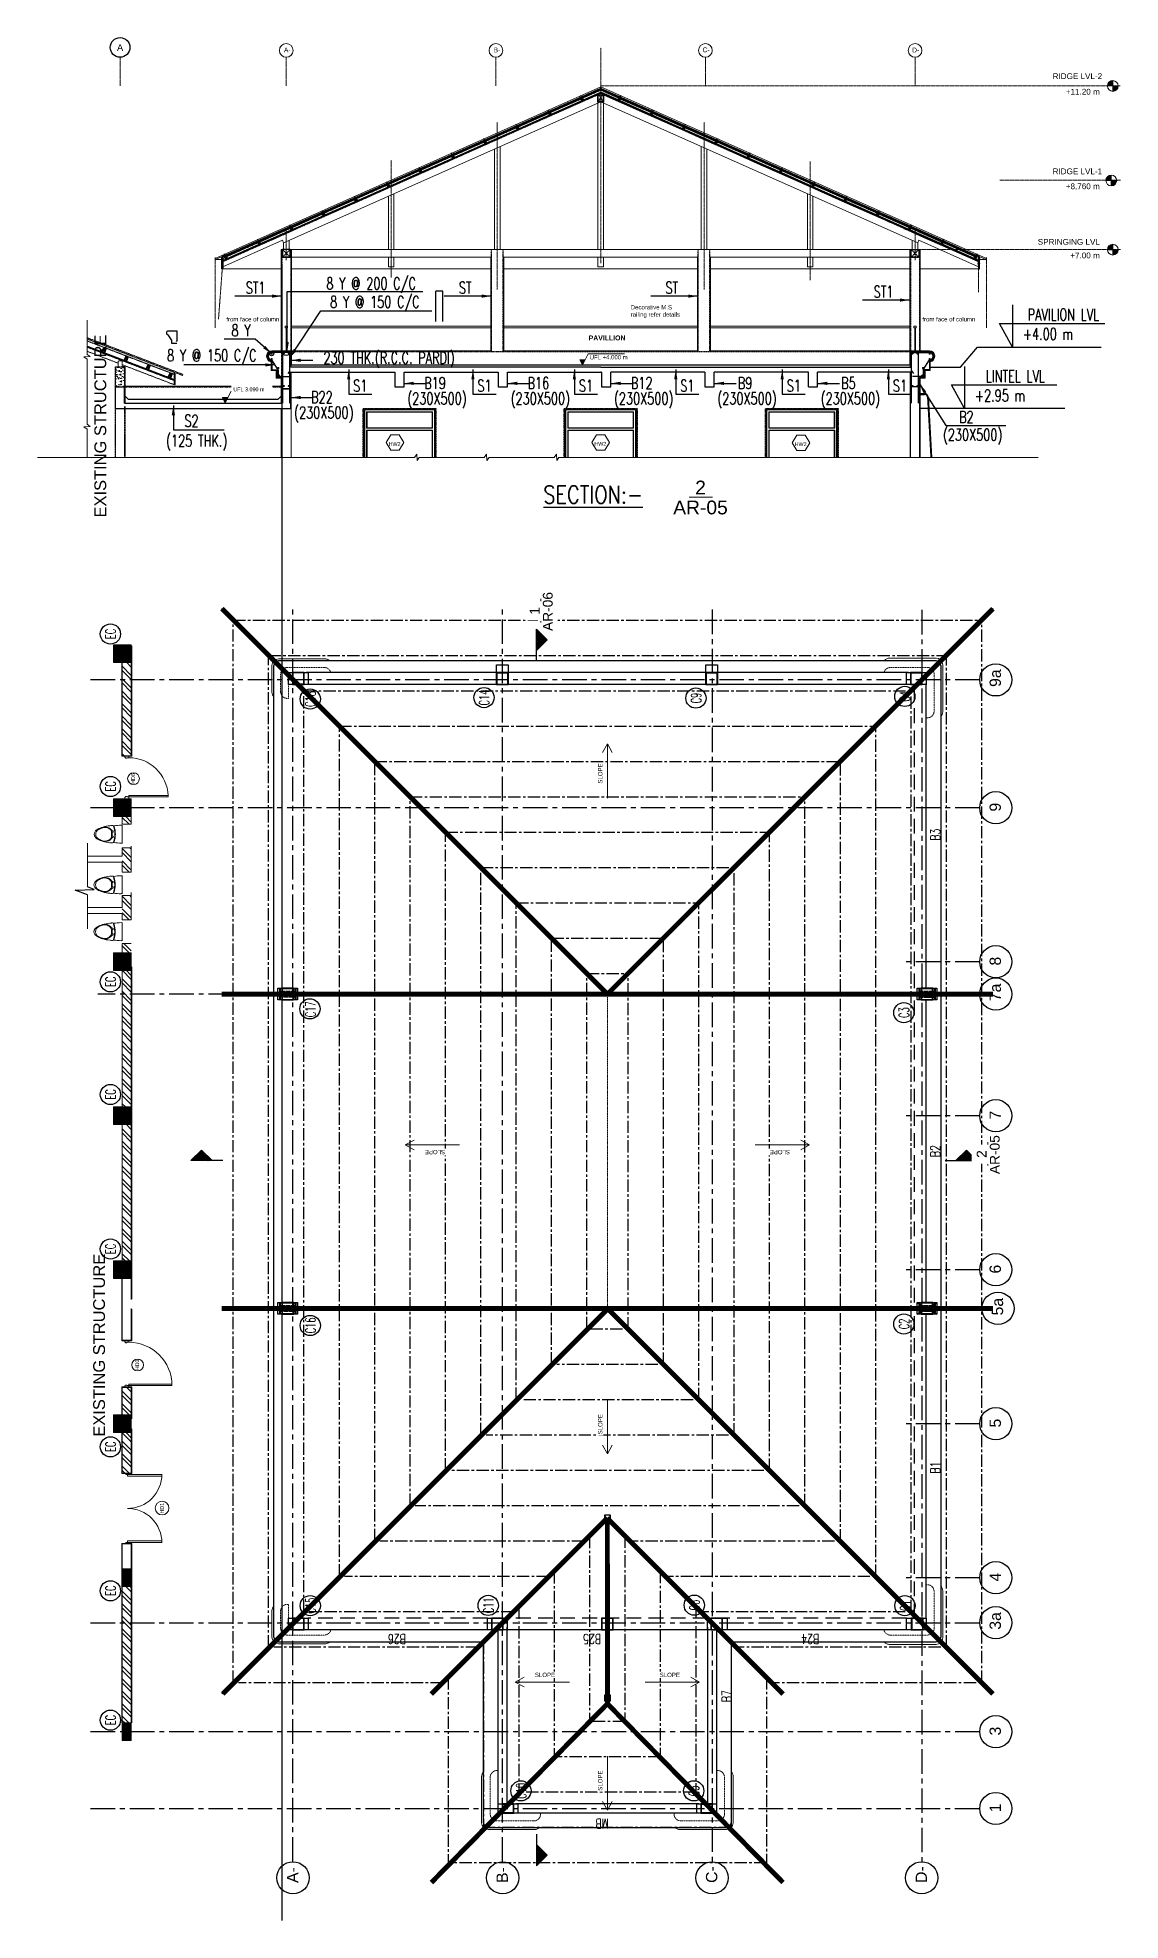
# Model space of a CAD drawing. Header units: millimetres. Extents: x 2659630 to 6742168, y -2425387 to -732288.
# Drawn here: x 3638332 to 3665885, y -1386219 to -1338293 of the extents above; entities that cross this region are included whole.
import ezdxf
from ezdxf.enums import TextEntityAlignment as Align

# ---------------------------------------------------------------- set-up
doc = ezdxf.new("R2010")
doc.units = ezdxf.units.MM
for name, pattern in [('CENTER', [2, 1.25, -0.25, 0.25, -0.25]), ('Centre', [31.75, 6.35, -4.7625, 15.875, -4.7625]), ('DASHED', [0.75, 0.5, -0.25]), ('Grid Line', [22.225, 12.7, -3.175, 3.175, -3.175]), ('Hidden', [7.14375, 4.7625, -2.38125]), ('HIDDEN2', [0.1875, 0.125, -0.0625]), ('Overhead', [3.96875, 2.38125, -1.5875])]:
    doc.linetypes.add(name, pattern=pattern)
for name, color, linetype, lineweight in [('A-ANNO-DIMS', 211, 'Continuous', 9), ('A-AREA-IDEN', 2, 'Continuous', 9), ('A-DETL', 90, 'Continuous', 18), ('A-DETL-THIN', 151, 'Continuous', 18), ('A-DOOR', 31, 'Continuous', 18), ('A-DOOR-FRAM', 31, 'Continuous', 18), ('A-DOOR-IDEN', 31, 'Continuous', 9), ('A-FLOR-HRAL', 11, 'Continuous', 18), ('A-FLOR-LEVL', 51, 'Continuous', 9), ('A-FLOR-OVHD', 1, 'Overhead', 18), ('A-furniture', 37, 'Continuous', 0), ('A-GENM', 13, 'Continuous', 18), ('A-GLAZ-IDEN', 152, 'Continuous', 9), ('A-GRID-MODE', 80, 'Continuous', 0), ('A-hatch', 253, 'Continuous', 0), ('A-OVERHEAD LINE', 31, 'Continuous', 9), ('A-PLASTER', 50, 'Continuous', 0), ('A-RCC', 2, 'Continuous', 0), ('A-ROOF', 6, 'Continuous', 0), ('A-STAIRS', 31, 'Continuous', 18), ('A-STRUCTURE ABOVE', 251, 'DASHED', 0), ('A-TEXT', 211, 'Continuous', 9), ('A-WALL', 113, 'Continuous', 9), ('A-WALL-PATT', 111, 'Continuous', 0), ('elevation 02', 2, 'Continuous', 9), ('G-ANNO-DIMS', 111, 'Continuous', 9), ('G-ANNO-SYMB', 111, 'Continuous', 9), ('G-ANNO-TEXT', 231, 'Continuous', 9), ('I-WALL', 2, 'Continuous', 18), ('licensing text', 7, 'Continuous', 5), ('S-GRID', 1, 'Continuous', 9), ('S-GRID-IDEN', 1, 'Continuous', 9), ('section roof', 37, 'Continuous', 20), ('section-steel', 27, 'Continuous', 30), ('TEXT', 150, 'Continuous', 25)]:
    doc.layers.add(name, color=color, linetype=linetype, lineweight=lineweight)
for name, color, linetype in [('A-COLUMN', 12, 'Continuous'), ('A-CORNICE', 20, 'Continuous'), ('A-LINE 08', 8, 'Continuous'), ('A-LINE-1 HIDDEN', 1, 'Continuous'), ('A-MOULDING', 20, 'Continuous'), ('A-WATER PROOFING', 30, 'Continuous'), ('S-BEAM INNER', 4, 'HIDDEN2'), ('S-BEAM NO', 3, 'Continuous'), ('S-BEAM OUTER', 4, 'Continuous'), ('S-BRECK LINE', 8, 'Continuous'), ('S-COLUMN', 1, 'Continuous'), ('S-COLUMN CIRCLE', 9, 'Continuous'), ('S-COLUMN NO', 2, 'Continuous'), ('S-CONCRET LINE', 4, 'Continuous'), ('S-DIM-1', 5, 'Continuous'), ('S-GRIDE CIRCLE', 8, 'Continuous'), ('S-GRIDE LINE', 8, 'CENTER'), ('S-GRIDE NO', 1, 'Continuous'), ('S-LEVEL SECTION', 3, 'Continuous'), ('S-REINFORCEMENT', 6, 'Continuous'), ('S-SECTION MARK', 1, 'Continuous'), ('S-STEEL MEMBER', 2, 'Continuous'), ('S-STIRUPS', 3, 'Continuous'), ('S-TITIL', 6, 'Continuous')]:
    doc.layers.add(name, color=color, linetype=linetype)
doc.layers.get('A-ANNO-DIMS').off()
doc.styles.add('Arial', font='arial.ttf', dxfattribs={"height": 123})
doc.styles.add('Arial_1', font='arial.ttf', dxfattribs={"height": 98.353293})
doc.styles.add('Arial_2', font='arial.ttf', dxfattribs={"height": 121.981135})
doc.styles.add('Arial_4', font='arial.ttf', dxfattribs={"height": 73.76497})
doc.styles.add('Arial_5', font='arial.ttf', dxfattribs={"height": 108.188623})
doc.styles.add('Arial_B', font='arialbd.ttf', dxfattribs={"height": 125.853552})
doc.styles.add('ROMANS', font='r.shx', dxfattribs={"width": 0.7})
doc.dimstyles.new('dim100', dxfattribs={"dimtxt": 250, "dimasz": 250, "dimexe": 200, "dimexo": 200, "dimgap": 100, "dimtad": 1, "dimdec": 0, "dimrnd": 1, "dimzin": 0, "dimdsep": 46, "dimtxsty": 'ROMANS', "dimcen": 0, "dimclrd": 5, "dimclre": 5, "dimclrt": 4, "dimadec": 0, "dimazin": 0, "dimtfac": 1, "dimtdec": 0, "dimtix": 1, "dimtofl": 0, "dimtmove": 2, "dimatfit": 3, "dimfxl": 1, "dimtolj": 1, "dimtzin": 0, "dimlwd": -1, "dimlwe": -1, "dimarcsym": 0})
doc.dimstyles.new('dim33.33', dxfattribs={"dimtxt": 250, "dimasz": 250, "dimexe": 200, "dimexo": 200, "dimgap": 100, "dimtad": 1, "dimdec": 0, "dimlfac": 0.333331, "dimzin": 0, "dimdsep": 46, "dimtxsty": 'ROMANS', "dimcen": 0, "dimclrd": 5, "dimclre": 5, "dimclrt": 4, "dimadec": 0, "dimazin": 0, "dimtfac": 1, "dimtdec": 0, "dimtix": 1, "dimtofl": 0, "dimtmove": 2, "dimatfit": 3, "dimfxl": 1, "dimtolj": 1, "dimtzin": 0, "dimlwd": -1, "dimlwe": -1, "dimarcsym": 0})
pattern_1 = [(45, (2523598.236, 331726.282), (5.6035967, 20.912907593), [12.5, -25]), (165, (2523598.236, 331726.282), (-20.912907593, -5.6035967), [12.5, -25]), (105, (2523598.236, 331726.282), (-15.30931089, 15.30931089), [-25, 12.5])]
pattern_2 = [(69, (2432617.807, 271078.919), (-11.66975533, 4.47959937), []), (159, (2432617.807, 271078.919), (-4.47959937, -11.66975533), [])]
pattern_3 = [(23.74561796, (2516416.868, 331279.184), (-5.03345856, 11.44177849), [])]
pattern_4 = [(45, (2520309.472, 330262.03), (5.6035967, 20.912907593), [12.5, -25]), (165, (2520309.472, 330262.03), (-20.912907593, -5.6035967), [12.5, -25]), (105, (2520309.472, 330262.03), (-15.30931089, 15.30931089), [-25, 12.5])]
pattern_5 = [(45, (2521131.798, 330627.79), (5.6035967, 20.912907593), [12.5, -25]), (165, (2521131.798, 330627.79), (-20.912907593, -5.6035967), [12.5, -25]), (105, (2521131.798, 330627.79), (-15.30931089, 15.30931089), [-25, 12.5])]
pattern_6 = [(45, (2521953.854, 330994.156), (5.6035967, 20.912907593), [12.5, -25]), (165, (2521953.854, 330994.156), (-20.912907593, -5.6035967), [12.5, -25]), (105, (2521953.854, 330994.156), (-15.30931089, 15.30931089), [-25, 12.5])]
pattern_7 = [(45, (2519487.281, 329895.967), (5.6035967, 20.912907593), [12.5, -25]), (165, (2519487.281, 329895.967), (-20.912907593, -5.6035967), [12.5, -25]), (105, (2519487.281, 329895.967), (-15.30931089, 15.30931089), [-25, 12.5])]
pattern_8 = [(45, (2518665.09, 329529.904), (5.6035967, 20.912907593), [12.5, -25]), (165, (2518665.09, 329529.904), (-20.912907593, -5.6035967), [12.5, -25]), (105, (2518665.09, 329529.904), (-15.30931089, 15.30931089), [-25, 12.5])]
pattern_9 = [(45, (2522776.045, 331360.219), (5.6035967, 20.912907593), [12.5, -25]), (165, (2522776.045, 331360.219), (-20.912907593, -5.6035967), [12.5, -25]), (105, (2522776.045, 331360.219), (-15.30931089, 15.30931089), [-25, 12.5])]
pattern_10 = [(45, (2524420.427, 332092.345), (5.6035967, 20.912907593), [12.5, -25]), (165, (2524420.427, 332092.345), (-20.912907593, -5.6035967), [12.5, -25]), (105, (2524420.427, 332092.345), (-15.30931089, 15.30931089), [-25, 12.5])]
pattern_11 = [(45, (2525242.618, 332458.408), (5.6035967, 20.912907593), [12.5, -25]), (165, (2525242.618, 332458.408), (-20.912907593, -5.6035967), [12.5, -25]), (105, (2525242.618, 332458.408), (-15.30931089, 15.30931089), [-25, 12.5])]
pattern_12 = [(45, (2526064.808, 332824.471), (5.6035967, 20.912907593), [12.5, -25]), (165, (2526064.808, 332824.471), (-20.912907593, -5.6035967), [12.5, -25]), (105, (2526064.808, 332824.471), (-15.30931089, 15.30931089), [-25, 12.5])]
pattern_13 = [(69, (2431231.523, 270461.705), (-11.66975533, 4.47959937), []), (159, (2431231.523, 270461.705), (-4.47959937, -11.66975533), [])]
pattern_14 = [(69, (2431924.665, 270770.312), (-11.66975533, 4.47959937), []), (159, (2431924.665, 270770.312), (-4.47959937, -11.66975533), [])]
pattern_15 = [(69, (2433310.949, 271387.526), (-11.66975533, 4.47959937), []), (159, (2433310.949, 271387.526), (-4.47959937, -11.66975533), [])]
pattern_16 = [(69, (2434004.091, 271696.133), (-11.66975533, 4.47959937), []), (159, (2434004.091, 271696.133), (-4.47959937, -11.66975533), [])]
pattern_17 = [(69, (2430538.38, 270153.099), (-11.66975533, 4.47959937), []), (159, (2430538.38, 270153.099), (-4.47959937, -11.66975533), [])]
pattern_18 = [(69, (2429845.238, 269844.492), (-11.66975533, 4.47959937), []), (159, (2429845.238, 269844.492), (-4.47959937, -11.66975533), [])]
pattern_19 = [(69, (2429152.096, 269535.885), (-11.66975533, 4.47959937), []), (159, (2429152.096, 269535.885), (-4.47959937, -11.66975533), [])]
pattern_20 = [(69, (2428458.954, 269227.278), (-11.66975533, 4.47959937), []), (159, (2428458.954, 269227.278), (-4.47959937, -11.66975533), [])]
pattern_21 = [(69, (2427765.812, 268918.672), (-11.66975533, 4.47959937), []), (159, (2427765.812, 268918.672), (-4.47959937, -11.66975533), [])]
pattern_22 = [(45, (2526886.999, 333190.534), (5.6035967, 20.912907593), [12.5, -25]), (165, (2526886.999, 333190.534), (-20.912907593, -5.6035967), [12.5, -25]), (105, (2526886.999, 333190.534), (-15.30931089, 15.30931089), [-25, 12.5])]
pattern_23 = [(45, (2527709.19, 333556.597), (5.6035967, 20.912907593), [12.5, -25]), (165, (2527709.19, 333556.597), (-20.912907593, -5.6035967), [12.5, -25]), (105, (2527709.19, 333556.597), (-15.30931089, 15.30931089), [-25, 12.5])]
pattern_24 = [(69, (2434697.234, 272004.739), (-11.66975533, 4.47959937), []), (159, (2434697.234, 272004.739), (-4.47959937, -11.66975533), [])]
pattern_25 = [(69, (2435390.376, 272313.346), (-11.66975533, 4.47959937), []), (159, (2435390.376, 272313.346), (-4.47959937, -11.66975533), [])]
pattern_26 = [(69, (2436083.518, 272621.953), (-11.66975533, 4.47959937), []), (159, (2436083.518, 272621.953), (-4.47959937, -11.66975533), [])]
pattern_27 = [(69, (2436776.66, 272930.56), (-11.66975533, 4.47959937), []), (159, (2436776.66, 272930.56), (-4.47959937, -11.66975533), [])]
pattern_28 = [(90, (2462423.933, -4730973.7255), (-6.985, 1e-15), [5.08, -1.905]), (180, (2462423.933, -4730973.7255), (-1e-15, -6.985), [5.08, -1.905])]
pattern_29 = [(135, (3814351.1, -1547996.83), (-159.09903, -159.09903), []), (135, (3814351.1, -1547890.76), (-159.09903, -159.09903), [])]
pattern_30 = [(45, (3567906.884, -1368717.02), (-15.2387667, 15.2387667), [])]
pattern_31 = [(90, (2462423.933, -4722973.659), (-6.985, 1e-15), [5.08, -1.905]), (180, (2462423.933, -4722973.659), (-1e-15, -6.985), [5.08, -1.905])]
pattern_32 = [(315, (3649190.936, -1279024.433), (15.2387667, 15.2387667), [])]
pattern_33 = [(90, (2478693.7454, -4722974.347), (-6.985, 1e-15), [5.08, -1.905]), (180, (2478693.7454, -4722974.347), (-1e-15, -6.985), [5.08, -1.905])]
pattern_34 = [(135, (3736563.589, -1368717.02), (15.2387667, 15.2387667), [])]
pattern_35 = [(45, (3649190.936, -1459161.018), (15.2387667, -15.2387667), [])]
pattern_36 = [(90, (2478693.7454, -4730974.414), (-6.985, 1e-15), [5.08, -1.905]), (180, (2478693.7454, -4730974.414), (-1e-15, -6.985), [5.08, -1.905])]

msp = doc.modelspace()

# ---------------------------------------------------------------- texts
at = {"layer": 'A-AREA-IDEN', "insert": (3652822.35, -1345873.877), "char_height": 125.8536, "width": 1345.94379, "attachment_point": 2, "rotation": 0.1314106, "line_spacing_factor": 0.938532, "style": 'Arial_B'}
msp.add_mtext('PAVILLION', dxfattribs=at)
at = {"layer": 'A-DOOR-IDEN', "char_height": 98.3533, "width": 208.8, "attachment_point": 2, "rotation": 90.1314106, "line_spacing_factor": 0.938532, "style": 'Arial_1'}
for s, insert in [('HD6', (3640710.892, -1357152.85)), ('HD3', (3640814.815, -1372078.666)), ('HD1', (3641447.039, -1375727.383, 0))]:
    msp.add_mtext(s, dxfattribs=dict(at, insert=insert))
at = {"layer": 'A-GLAZ-IDEN', "char_height": 98.3533, "width": 244.8, "attachment_point": 8, "line_spacing_factor": 0.938532, "style": 'Arial_1'}
for insert in [(3647414.555, -1348685.83), (3652650.417, -1348681.372), (3657747.918, -1348691.372)]:
    msp.add_mtext('HW2', dxfattribs=dict(at, insert=insert))
at = {"layer": 'A-GRID-MODE', "style": 'Arial'}
for s, p in [('A-', (3644598.524, -1338667.673)), ('C-', (3655253.975, -1338663.456)), ('D-', (3660585.098, -1338669.813))]:
    msp.add_text(s, height=122.9416, dxfattribs=at).set_placement(p)
at = {"layer": 'A-TEXT', "style": 'Arial_1'}
for p in [(3643133.257, -1345517.091), (3660846.308, -1345517.091)]:
    msp.add_text('from face of column', height=110, dxfattribs=at).set_placement(p)
at = {"layer": 'A-TEXT', "insert": (3653424.734, -1345100.822), "char_height": 110, "width": 1388.15121, "attachment_point": 1, "line_spacing_factor": 1.010232, "style": 'Arial_1'}
msp.add_mtext('Decorative M.S railing refer details', dxfattribs=at)
at = {"layer": 'G-ANNO-DIMS', "insert": (3652383.697, -1346373), "char_height": 108.18862, "width": 1040.12588, "attachment_point": 1, "rotation": 359.8685894, "line_spacing_factor": 0.938532, "style": 'Arial_5'}
msp.add_mtext('UFL +4.000 m', dxfattribs=at)
at = {"layer": 'G-ANNO-SYMB', "width": 325.02824, "attachment_point": 2, "line_spacing_factor": 0.938532, "style": 'Arial_1'}
for s, insert, char_height in [('2', (3655200.567, -1349570.025, 0), 350.545), ('AR-05', (3655200.567, -1350077.161, 0), 350.5449)]:
    msp.add_mtext(s, dxfattribs=dict(at, insert=insert, char_height=char_height))
at = {"layer": 'licensing text', "style": 'Arial'}
for p in [(3640076.12, -1350506.834), (3640045.19, -1373907.164)]:
    msp.add_text('EXISTING STRUCTURE', height=300, rotation=89.999975, dxfattribs=at).set_placement(p)
at = {"layer": 'S-BEAM NO', "style": 'ROMANS', "width": 0.7}
for s, p in [('ST1', (3643878.205, -1344658.888, 0)), ('ST', (3649213.208, -1344658.888, 0)), ('ST', (3654469.958, -1344658.888, 0)), ('ST1', (3659858.311, -1344759.499, 0)), ('230 THK.(R.C.C. PARDI)', (3647273.839, -1346444.304, 0)), ('B19', (3648445.238, -1347085.726, 0)), ('B16', (3651075.238, -1347085.726, 0)), ('B12', (3653705.238, -1347085.726, 0)), ('B9', (3656335.238, -1347085.726, 0)), ('B5', (3658965.238, -1347085.726, 0)), ('(230X500)', (3645614.132, -1347839.091)), ('B22', (3645565.237, -1347445.857, 0)), ('(230X500)', (3648494.133, -1347478.96)), ('(230X500)', (3651124.133, -1347478.96)), ('(230X500)', (3653754.133, -1347478.96)), ('(230X500)', (3656384.133, -1347478.96)), ('(230X500)', (3659014.133, -1347478.96)), ('B2', (3661965.801, -1347950.606, 0)), ('(230X500)', (3662125.468, -1348401.428, 0))]:
    msp.add_text(s, height=300, dxfattribs=at).set_placement(p, align=Align.MIDDLE_CENTER)
for s, rotation, p in [('B3', 90, (3661174.889, -1358584.744, 0)), ('B2', 90, (3661174.887, -1366638.954, 0)), ('B1', 90, (3661174.887, -1374694.758, 0)), ('B26', 180, (3647475.072, -1379058.083, 0)), ('B25', 180, (3652441.512, -1379058.076, 0)), ('B24', 180, (3657995.072, -1379058.086, 0)), ('B7', 90, (3655865.269, -1380513.282, 0)), ('MB', 180, (3652697.573, -1383758.31, 0))]:
    msp.add_text(s, height=250, rotation=rotation, dxfattribs=at).set_placement(p, align=Align.MIDDLE_CENTER)
at = {"layer": 'S-BEAM NO', "char_height": 300, "attachment_point": 2, "style": 'ROMANS'}
for s, insert, width in [('S1', (3646541.783, -1347003.227), 457.14286), ('S1', (3649703.293, -1347003.227), 457.14286), ('S1', (3652285.036, -1347003.227), 457.14286), ('S1', (3654866.262, -1347003.227), 457.14286), ('S1', (3657574.344, -1347003.227), 457.14286), ('S1', (3660275.874, -1347003.227), 457.14286), ('S2', (3642247.311, -1347896.131), 457.14286), ('(125 THK.)', (3642379.044, -1348404.768), 1894.52662)]:
    msp.add_mtext(s, dxfattribs=dict(at, insert=insert, width=width))
at = {"layer": 'S-COLUMN NO', "style": 'ROMANS', "width": 0.6}
for s, p in [('EC', (3640188.179, -1353472.818, 0)), ('EC', (3640188.179, -1353472.818, 0)), ('C18', (3645274.661, -1355127.042, 0)), ('C14', (3649696.679, -1355090.464, 0)), ('C9', (3655089.271, -1355103.735, 0)), ('C4', (3660404.723, -1355060.9, 0)), ('EC', (3640188.179, -1357354.162, 0)), ('EC', (3640188.179, -1357354.162, 0)), ('EC', (3640188.179, -1362327.243, 0)), ('EC', (3640188.179, -1362327.243, 0)), ('C17', (3645274.661, -1363027.131, 0)), ('C3', (3660380.33, -1363111.588, 0)), ('EC', (3640188.179, -1365195.015, 0)), ('EC', (3640188.179, -1365195.015, 0)), ('EC', (3640188.179, -1369127.629, 0)), ('EC', (3640188.179, -1369127.629, 0)), ('C16', (3645274.661, -1371074.197, 0)), ('C2', (3660381.074, -1371036.888, 0)), ('EC', (3640188.179, -1374164.98, 0)), ('EC', (3640188.179, -1374164.98, 0)), ('EC', (3640188.179, -1377829.044, 0)), ('EC', (3640188.179, -1377829.044, 0)), ('C15', (3645274.661, -1378207.453, 0)), ('C11', (3649803.933, -1378200.507, 0)), ('C6', (3655048.226, -1378194.213, 0)), ('C1', (3660408.13, -1378207.453, 0)), ('C1', (3660408.13, -1378207.453, 0)), ('C1', (3660408.13, -1378207.453, 0)), ('EC', (3640188.179, -1381122.679, 0)), ('EC', (3640188.179, -1381122.679, 0)), ('C10', (3650636.184, -1382922.425, 0)), ('C5', (3655033.877, -1382922.425, 0))]:
    msp.add_text(s, height=257.1429, rotation=90, dxfattribs=at).set_placement(p, align=Align.MIDDLE_CENTER)
at = {"layer": 'S-DIM-1', "color": 4, "ltscale": 2500, "char_height": 300, "attachment_point": 5, "rotation": 359.9999954, "style": 'ROMANS'}
for s, insert in [('{\\A1;8 Y @ 200 C/C}', (3646816.924, -1344601.413)), ('{\\A1;8 Y @ 150 C/C}', (3646914.013, -1345070.028)), ('{\\A1;8 Y }', (3643508.156, -1345744.512)), ('{\\A1;8 Y }', (3643508.156, -1345744.512)), ('{\\A1;8 Y }', (3643508.156, -1345744.512)), ('{\\A1;8 Y @ 150 C/C}', (3642762.848, -1346431.787))]:
    msp.add_mtext(s, dxfattribs=dict(at, insert=insert))
at = {"layer": 'S-GRIDE NO', "style": 'Arial'}
for s, height, p in [('9a', 287.9195, (3662845.12, -1354821.715)), ('9', 287.919, (3662845.12, -1357993.725)), ('8', 287.919, (3662845.12, -1361913.725)), ('7a', 287.9195, (3662845.12, -1362820.106)), ('7', 287.919, (3662845.12, -1365833.725)), ('6', 287.919, (3662845.12, -1369753.725)), ('5a', 287.9195, (3662900.792, -1370820.173)), ('5', 287.919, (3662845.12, -1373673.725)), ('4', 287.919, (3662845.12, -1377593.725)), ('3a', 287.9195, (3662845.12, -1378821.715)), ('3', 287.919, (3662845.12, -1381513.725)), ('1', 287.919, (3662845.12, -1383468.725)), ('1', 287.919, (3662845.12, -1383468.725)), ('1', 287.919, (3662845.12, -1383468.725)), ('A-', 287.9195, (3644962.656, -1385267.33)), ('B-', 287.9195, (3650297.658, -1385267.33)), ('C-', 287.9195, (3655627.658, -1385267.33)), ('D-', 287.9195, (3660962.723, -1385267.33))]:
    msp.add_text(s, height=height, rotation=90, dxfattribs=at).set_placement(p)
at = {"layer": 'S-LEVEL SECTION', "char_height": 300, "attachment_point": 5, "line_spacing_factor": 0.938532, "style": 'ROMANS'}
for s, insert in [('PAVILION LVL', (3664434.23, -1345343.995)), ('+4.00 m', (3664043.27, -1345836.244)), ('LINTEL LVL', (3663212.786, -1346909.836)), ('+2.95 m', (3662821.827, -1347402.085))]:
    msp.add_mtext(s, dxfattribs=dict(at, insert=insert))
at = {"layer": 'S-TITIL', "lineweight": 30, "style": 'ROMANS', "width": 0.8}
msp.add_text('%%USECTION:-', height=450, dxfattribs=at).set_placement((3651201.35, -1350151.374))

# ---------------------------------------------------------------- blocks, each defined once
blk = doc.blocks.new('Spot section')
at = {"layer": 'G-ANNO-DIMS'}
h = blk.add_hatch(color=256, dxfattribs=at)
h.dxf.hatch_style = 1
h.paths.add_polyline_path([(0, 136), (67, 0), (135, 136)])
blk.add_lwpolyline([(135, 136), (0, 136), (67, 0), (213, 294), (1141, 294)], dxfattribs=at)
blk = doc.blocks.new('Purlins')
at = {"layer": 'A-hatch', "lineweight": -3}
h = blk.add_hatch(color=256, dxfattribs=at)
h.dxf.hatch_style = 1
h.paths.add_polyline_path([(61, 122), (0, 122), (0, 0), (61, 0)])
h.paths.add_polyline_path([(56.2, 117.2), (56.2, 4.8), (4.8, 4.8), (4.8, 117.2)], flags=16)
at = {"layer": 'A-COLUMN', "color": 1}
for points in [[(4.8, 117.2), (56.2, 4.8)], [(56.2, 117.2), (4.8, 4.8)]]:
    blk.add_lwpolyline(points, dxfattribs=at)
at = {"layer": 'section-steel'}
for points in [[(0, 122), (61, 122), (61, 0), (0, 0)], [(4.8, 117.2), (56.2, 117.2), (56.2, 4.8), (4.8, 4.8)]]:
    blk.add_lwpolyline(points, close=True, dxfattribs=at)
blk = doc.blocks.new('Grid - M_Grid Head - Circle-24584-GROUND FLOOR PLAN-01')
at = {"layer": 'A-GRID-MODE'}
blk.add_circle((0, 0), 3.5, dxfattribs=at)
blk = doc.blocks.new('Grid - M_Grid Head - Circle_02-314212-GROUND FLOOR PLAN_01')
at = {"layer": 'A-LINE 08'}
blk.add_circle((0, 0), 5, dxfattribs=at)
blk = doc.blocks.new('Level - M_Level Head - Circle_100-1971033-BUILDING SECTION BB_')
at = {"layer": 'A-FLOR-LEVL', "lineweight": 9}
h = blk.add_hatch(color=256, dxfattribs=at)
edge = h.paths.add_edge_path(flags=0)
edge.add_line((79558, 3137), (79558, 3000))
edge.add_line((79558, 3000), (79421, 3000))
edge.add_arc((79558, 3000), 138, 90, 180, ccw=False)
h = blk.add_hatch(color=256, dxfattribs=at)
edge = h.paths.add_edge_path(flags=0)
edge.add_arc((79558, 3000), 137, 270, 360, ccw=False)
edge.add_line((79558, 2862), (79558, 3000))
edge.add_line((79558, 3000), (79696, 3000))
for p, q in [((79421, 3000), (79558, 3000)), ((79558, 3000), (79558, 3137)), ((79696, 3000), (79558, 3000)), ((79558, 3000), (79558, 2862))]:
    blk.add_line(p, q, dxfattribs=at)
blk.add_circle((79558, 3000), 137, dxfattribs=at)
for radius, start, end in [(138, 90, 180), (137, 270, 360)]:
    blk.add_arc((79558, 3000), radius, start, end, dxfattribs=at)
blk = doc.blocks.new('hjhgkhjjkhk')
at = {"layer": 'A-furniture', "linetype": 'ByBlock'}
for p, q in [((-3239410, 38907, -500), (-3238943, 38907, -500)), ((-3239263, 38679, -500), (-3239230, 38679, -500)), ((-3239263, 38630, -500), (-3239263, 38679, -500)), ((-3239231, 38637, -500), (-3239122, 38637, -500)), ((-3239230, 38679, -500), (-3239230, 38637, -500)), ((-3239123, 38651, -500), (-3239230, 38651, -500)), ((-3239123, 38679, -500), (-3239090, 38679, -500)), ((-3239123, 38637, -500), (-3239123, 38679, -500)), ((-3239090, 38679, -500), (-3239090, 38630, -500))]:
    blk.add_line(p, q, dxfattribs=at)
for centre, radius, start, end in [((-3239382, 38882, -500), 25.6, 103.2172, 184.3205), ((-3234363, 39215, -500), 5055, 183.7972, 185.9339), ((-3238971, 38882, -500), 25.6, 355.6795, 76.7816), ((-3243990, 39215, -500), 5055, 354.0661, 356.2028), ((-3239285, 38652, -500), 114, 159.1995, 186.5683), ((-3234351, 39220, -500), 5080, 186.5683, 187.0896), ((-3238431, 38682, -500), 965, 185.2831, 196.4207), ((-3239383, 38693, -500), 7.92, 185.9341, 288.7781), ((-3239379, 38706, -500), 7.92, 185.267, 288.2867), ((-3239176, 38085, -500), 635, 71.2219, 108.7781), ((-3239176, 38092, -500), 639, 71.7134, 108.2867), ((-3239160, 38466, -500), 206, 151.8794, 195.9425), ((-3238749, 38591, -500), 635, 196.5593, 209.3999), ((-3239160, 38466, -500), 191, 160.1349, 195.9191), ((-3238749, 38591, -500), 620, 196.5666, 207.1313), ((-3239125, 38450, -500), 244, 124.5259, 152.5265), ((-3239125, 38450, -500), 229, 133.9968, 159.4423), ((-3239231, 38561, -500), 76.2, 90, 133.9968), ((-3239122, 38561, -500), 76.2, 46.0032, 90), ((-3239228, 38450, -500), 244, 27.4735, 55.4741), ((-3239228, 38450, -500), 229, 20.5577, 46.0032), ((-3239604, 38591, -500), 620, 332.8687, 343.4334), ((-3239604, 38591, -500), 635, 330.6001, 343.4407), ((-3239193, 38466, -500), 191, 344.0809, 19.8651), ((-3239193, 38466, -500), 206, 344.0575, 28.1207), ((-3239921, 38682, -500), 965, 343.5793, 354.7169), ((-3238974, 38706, -500), 7.92, 251.7135, 354.733), ((-3238970, 38693, -500), 7.92, 251.2221, 354.0659), ((-3239068, 38652, -500), 114, 353.4317, 20.8005), ((-3244002, 39220, -500), 5080, 352.9104, 353.4317), ((-3239114, 38385, -500), 216, 209.3045, 232.3768), ((-3239176, 38371, -500), 140, 207.1313, 332.8687), ((-3239176, 38301, -500), 111, 231.6356, 270), ((-3239176, 38301, -500), 111, 270, 308.3644), ((-3239239, 38385, -500), 216, 307.6232, 330.6955)]:
    blk.add_arc(centre, radius, start, end, dxfattribs=at)
blk = doc.blocks.new('M_Door Tag_Mahindra_2_0mm - M_Door Tag_Mahindra 2-1437518-GROUND FLOOR PLAN-01')
at = {"layer": 'A-DOOR-IDEN'}
blk.add_circle((0, 0), 3, dxfattribs=at)
blk = doc.blocks.new('A$C649E5817')
at = {"layer": 'A-DOOR-FRAM'}
for p, q in [((0, 1190), (12, 1190)), ((0, 1110), (0, 1190)), ((12, 1110), (0, 1110)), ((12, 1200), (40, 1200)), ((12, 1190), (12, 1200)), ((12, 1100), (12, 1110)), ((50, 1100), (12, 1100)), ((40, 1200), (60, 1175)), ((60, 1145), (50, 1145)), ((50, 1145), (50, 1100)), ((60, 1175), (60, 1145)), ((1160, 1200), (1140, 1175)), ((1140, 1175), (1140, 1145)), ((1140, 1145), (1150, 1145)), ((1150, 1145), (1150, 1100)), ((1150, 1100), (1188, 1100)), ((1188, 1200), (1160, 1200)), ((1188, 1190), (1188, 1200)), ((1200, 1190), (1188, 1190)), ((1188, 1100), (1188, 1110)), ((1188, 1110), (1200, 1110)), ((1200, 1110), (1200, 1190))]:
    blk.add_line(p, q, dxfattribs=at)
blk.add_lwpolyline([(84, 1100), (50, 1100), (50, 0), (84, 0)], close=True, dxfattribs=at)
blk.add_arc((50, 1100), 1100, 270, 359.984, dxfattribs=at)
blk = doc.blocks.new('DOOR D9-1800X2500-PLN')
at = {"layer": 'A-DOOR'}
for p, q in [((12, 40, 0), (12, 25, 0)), ((37, 40, 0), (12, 40, 0)), ((12, 25, 0), (22, 25, 0)), ((12, 15, 0), (12, 0, 0)), ((22, 15, 0), (12, 15, 0)), ((12, 0, 0), (37, 0, 0)), ((14, 27, 0), (14, 38, 0)), ((14, 38, 0), (22, 38, 0)), ((22, 27, 0), (14, 27, 0)), ((14, 2, 0), (14, 13, 0)), ((14, 13, 0), (22, 13, 0)), ((22, 2, 0), (14, 2, 0)), ((22, 38, 0), (22, 27, 0)), ((22, 25, 0), (22, 15, 0)), ((22, 13, 0), (22, 2, 0)), ((24, 10, 0), (24, 30, 0)), ((24, 30, 0), (30, 30, 0)), ((30, 10, 0), (24, 10, 0)), ((26, 32, 0), (26, 34, 0)), ((35, 32, 0), (26, 32, 0)), ((26, 6, 0), (26, 8, 0)), ((26, 8, 0), (35, 8, 0)), ((27, 37, 0), (28, 37, 0)), ((28, 4, 0), (27, 4, 0)), ((28, 37, 0), (28, 38, 0)), ((28, 38, 0), (35, 38, 0)), ((28, 2, 0), (28, 4, 0)), ((35, 2, 0), (28, 2, 0)), ((30, 30, 0), (30, 10, 0)), ((32, 10, 0), (32, 30, 0)), ((32, 30, 0), (35, 30, 0)), ((35, 10, 0), (32, 10, 0)), ((35, 38, 0), (35, 32, 0)), ((35, 30, 0), (35, 25, 0)), ((35, 25, 0), (37, 25, 0)), ((37, 15, 0), (35, 15, 0)), ((35, 15, 0), (35, 10, 0)), ((35, 8, 0), (35, 2, 0)), ((37, 25, 0), (37, 40, 0)), ((37, 0, 0), (37, 15, 0)), ((1763, 25, 0), (1763, 40, 0)), ((1763, 40, 0), (1788, 40, 0)), ((1766, 25, 0), (1763, 25, 0)), ((1763, 0, 0), (1763, 15, 0)), ((1763, 15, 0), (1766, 15, 0)), ((1788, 0, 0), (1763, 0, 0)), ((1772, 38, 0), (1766, 38, 0)), ((1766, 38, 0), (1766, 32, 0)), ((1766, 32, 0), (1774, 32, 0)), ((1768, 30, 0), (1766, 30, 0)), ((1766, 30, 0), (1766, 25, 0)), ((1766, 15, 0), (1766, 10, 0)), ((1766, 10, 0), (1768, 10, 0)), ((1766, 8, 0), (1766, 2, 0)), ((1774, 8, 0), (1766, 8, 0)), ((1766, 2, 0), (1772, 2, 0)), ((1768, 10, 0), (1768, 30, 0)), ((1770, 30, 0), (1770, 10, 0)), ((1776, 30, 0), (1770, 30, 0)), ((1770, 10, 0), (1776, 10, 0)), ((1772, 37, 0), (1772, 38, 0)), ((1773, 37, 0), (1772, 37, 0)), ((1772, 2, 0), (1772, 4, 0)), ((1772, 4, 0), (1773, 4, 0)), ((1774, 32, 0), (1774, 34, 0)), ((1774, 6, 0), (1774, 8, 0)), ((1776, 10, 0), (1776, 30, 0)), ((1778, 38, 0), (1778, 27, 0)), ((1786, 38, 0), (1778, 38, 0)), ((1778, 27, 0), (1786, 27, 0)), ((1788, 25, 0), (1778, 25, 0)), ((1778, 25, 0), (1778, 15, 0)), ((1778, 15, 0), (1788, 15, 0)), ((1786, 13, 0), (1778, 13, 0)), ((1778, 13, 0), (1778, 2, 0)), ((1778, 2, 0), (1786, 2, 0)), ((1786, 27, 0), (1786, 38, 0)), ((1786, 2, 0), (1786, 13, 0)), ((1788, 40, 0), (1788, 25, 0)), ((1788, 15, 0), (1788, 0, 0))]:
    blk.add_line(p, q, dxfattribs=at)
at = {"layer": 'A-DOOR', "elevation": 0}
for points in [[(77, 40), (77, 915), (37, 915), (37, 40)], [(1723, 40), (1723, 915), (1763, 915), (1763, 40)]]:
    blk.add_lwpolyline(points, close=True, dxfattribs=at)
at = {"layer": 'A-DOOR'}
for centre, radius, start, end in [((25, 40), 875, 359.997, 90), ((1775, 40), 875, 90, 180.003), ((25, 36, 0), 2, 14.449, 289.7958), ((25, 4, 0), 2, 70.1472, 345.494), ((1775, 36, 0), 2, 250.2042, 165.551), ((1775, 4, 0), 2, 194.506, 109.8528)]:
    blk.add_arc(centre, radius, start, end, dxfattribs=at)
blk = doc.blocks.new('M_Door Tag_Mahindra_2_0mm_2 - M_Door Tag_Mahindra 2-3264029-GROUND FLOOR PLAN-01')
at = {"layer": 'A-DOOR-IDEN'}
blk.add_circle((0, 0), 3.5, dxfattribs=at)
blk = doc.blocks.new('A$C73F500AF')
at = {"layer": 'A-DOOR'}
blk.add_lwpolyline([(50, 1000), (85, 1000), (85, 0), (50, 0)], close=True, dxfattribs=at)
blk.add_arc((50, 1000), 1000, 272.0058, 0.0695, dxfattribs=at)
at = {"layer": 'A-DOOR-FRAM'}
for p, q in [((0, 1090), (12, 1090)), ((0, 1010), (0, 1090)), ((12, 1010), (0, 1010)), ((12, 1100), (40, 1100)), ((12, 1090), (12, 1100)), ((12, 1000), (12, 1010)), ((50, 1000), (12, 1000)), ((40, 1100), (60, 1075)), ((60, 1045), (50, 1045)), ((50, 1045), (50, 1000)), ((60, 1075), (60, 1045)), ((1060, 1101), (1040, 1076)), ((1040, 1076), (1040, 1046)), ((1040, 1046), (1050, 1046)), ((1050, 1046), (1050, 1001)), ((1050, 1001), (1088, 1001)), ((1088, 1101), (1060, 1101)), ((1088, 1091), (1088, 1101)), ((1100, 1091), (1088, 1091)), ((1088, 1001), (1088, 1011)), ((1088, 1011), (1100, 1011)), ((1100, 1011), (1100, 1091))]:
    blk.add_line(p, q, dxfattribs=at)

# ---------------------------------------------------------------- hatches: boundary and pattern name
at = {"layer": 'A-DETL'}
h = msp.add_hatch(dxfattribs=at)
h.set_pattern_fill('HONEY', color=256, scale=100, angle=45)
h.set_pattern_definition(pattern_22)
h.paths.add_polyline_path([(3652160.546, -1339855.453), (3652140.209, -1339809.776), (3651361.882, -1340156.31), (3651382.219, -1340201.987)])
h = msp.add_hatch(dxfattribs=at)
h.set_pattern_fill('HONEY', color=256, scale=100, angle=45)
h.set_pattern_definition(pattern_23)
h.paths.add_polyline_path([(3652659.912, -1339633.121), (3652659.912, -1339578.39), (3652184.073, -1339790.247), (3652204.41, -1339835.924)])
h = msp.add_hatch(dxfattribs=at)
h.set_pattern_fill('HONEY', color=256, scale=100, angle=45)
h.set_pattern_definition(pattern_23)
h.paths.add_polyline_path([(3652659.912, -1339633.121), (3652659.912, -1339578.39), (3653135.751, -1339790.247), (3653115.414, -1339835.924)])
h = msp.add_hatch(dxfattribs=at)
h.set_pattern_fill('HONEY', color=256, scale=100, angle=45)
h.set_pattern_definition(pattern_22)
h.paths.add_polyline_path([(3653159.278, -1339855.453), (3653179.615, -1339809.776), (3653957.942, -1340156.31), (3653937.605, -1340201.987)])
h = msp.add_hatch(dxfattribs=at)
h.set_pattern_fill('HONEY', color=256, scale=100, angle=45)
h.set_pattern_definition(pattern_12)
h.paths.add_polyline_path([(3651338.355, -1340221.516), (3651318.018, -1340175.839), (3650539.691, -1340522.373), (3650560.028, -1340568.05)])
h = msp.add_hatch(dxfattribs=at)
h.set_pattern_fill('HONEY', color=256, scale=100, angle=45)
h.set_pattern_definition(pattern_12)
h.paths.add_polyline_path([(3653981.469, -1340221.516), (3654001.806, -1340175.839), (3654780.133, -1340522.373), (3654759.796, -1340568.05)])
h = msp.add_hatch(dxfattribs=at)
h.set_pattern_fill('HONEY', color=256, scale=100, angle=45)
h.set_pattern_definition(pattern_10)
h.paths.add_polyline_path([(3649693.973, -1340953.642), (3649673.636, -1340907.965), (3648895.31, -1341254.499), (3648915.646, -1341300.176)])
h = msp.add_hatch(dxfattribs=at)
h.set_pattern_fill('HONEY', color=256, scale=100, angle=45)
h.set_pattern_definition(pattern_11)
h.paths.add_polyline_path([(3650516.164, -1340587.579), (3650495.827, -1340541.902), (3649717.5, -1340888.436), (3649737.837, -1340934.113)])
h = msp.add_hatch(dxfattribs=at)
h.set_pattern_fill('HONEY', color=256, scale=100, angle=45)
h.set_pattern_definition(pattern_11)
h.paths.add_polyline_path([(3654803.66, -1340587.579), (3654823.997, -1340541.902), (3655602.324, -1340888.436), (3655581.987, -1340934.113)])
h = msp.add_hatch(dxfattribs=at)
h.set_pattern_fill('HONEY', color=256, scale=100, angle=45)
h.set_pattern_definition(pattern_10)
h.paths.add_polyline_path([(3655625.851, -1340953.642), (3655646.188, -1340907.965), (3656424.515, -1341254.499), (3656404.178, -1341300.176)])
h = msp.add_hatch(dxfattribs=at)
h.set_pattern_fill('HONEY', color=256, scale=100, angle=45)
h.set_pattern_definition(pattern_1)
h.paths.add_polyline_path([(3648871.782, -1341319.705), (3648851.445, -1341274.028), (3648073.119, -1341620.562), (3648093.455, -1341666.239)])
h = msp.add_hatch(dxfattribs=at)
h.set_pattern_fill('HONEY', color=256, scale=100, angle=45)
h.set_pattern_definition(pattern_1)
h.paths.add_polyline_path([(3656448.042, -1341319.705), (3656468.379, -1341274.028), (3657246.706, -1341620.562), (3657226.369, -1341666.239)])
h = msp.add_hatch(dxfattribs=at)
h.set_pattern_fill('HONEY', color=256, scale=100, angle=45)
h.set_pattern_definition(pattern_9)
h.paths.add_polyline_path([(3648049.591, -1341685.768), (3648029.254, -1341640.091), (3647250.928, -1341986.625), (3647271.265, -1342032.302)])
h = msp.add_hatch(dxfattribs=at)
h.set_pattern_fill('HONEY', color=256, scale=100, angle=45)
h.set_pattern_definition(pattern_9)
h.paths.add_polyline_path([(3657270.233, -1341685.768), (3657290.57, -1341640.091), (3658068.896, -1341986.625), (3658048.56, -1342032.302)])
h = msp.add_hatch(dxfattribs=at)
h.set_pattern_fill('HONEY', color=256, scale=100, angle=45)
h.set_pattern_definition(pattern_5)
h.paths.add_polyline_path([(3646405.209, -1342417.894), (3646384.873, -1342372.217), (3645606.546, -1342718.75), (3645626.883, -1342764.428)])
h = msp.add_hatch(dxfattribs=at)
h.set_pattern_fill('HONEY', color=256, scale=100, angle=45)
h.set_pattern_definition(pattern_6)
h.paths.add_polyline_path([(3647227.4, -1342051.831), (3647207.064, -1342006.154), (3646428.737, -1342352.687), (3646449.074, -1342398.365)])
h = msp.add_hatch(dxfattribs=at)
h.set_pattern_fill('HONEY', color=256, scale=100, angle=45)
h.set_pattern_definition(pattern_6)
h.paths.add_polyline_path([(3658092.424, -1342051.831), (3658112.761, -1342006.154), (3658891.087, -1342352.687), (3658870.751, -1342398.365)])
h = msp.add_hatch(dxfattribs=at)
h.set_pattern_fill('HONEY', color=256, scale=100, angle=45)
h.set_pattern_definition(pattern_5)
h.paths.add_polyline_path([(3658914.615, -1342417.894), (3658934.952, -1342372.217), (3659713.278, -1342718.75), (3659692.941, -1342764.428)])
h = msp.add_hatch(dxfattribs=at)
h.set_pattern_fill('HONEY', color=256, scale=100, angle=45)
h.set_pattern_definition(pattern_4)
h.paths.add_polyline_path([(3645583.019, -1342783.957), (3645562.682, -1342738.28), (3644784.355, -1343084.813), (3644804.692, -1343130.491)])
h = msp.add_hatch(dxfattribs=at)
h.set_pattern_fill('HONEY', color=256, scale=100, angle=45)
h.set_pattern_definition(pattern_4)
h.paths.add_polyline_path([(3659736.806, -1342783.957), (3659757.142, -1342738.28), (3660535.469, -1343084.813), (3660515.132, -1343130.491)])
h = msp.add_hatch(dxfattribs=at)
h.set_pattern_fill('HONEY', color=256, scale=100, angle=45)
h.set_pattern_definition(pattern_7)
h.paths.add_polyline_path([(3644760.828, -1343150.02), (3644740.491, -1343104.343), (3643962.164, -1343450.876), (3643982.501, -1343496.554)])
h = msp.add_hatch(dxfattribs=at)
h.set_pattern_fill('HONEY', color=256, scale=100, angle=45)
h.set_pattern_definition(pattern_7)
h.paths.add_polyline_path([(3660558.996, -1343150.02), (3660579.333, -1343104.343), (3661357.66, -1343450.876), (3661337.323, -1343496.554)])
h = msp.add_hatch(dxfattribs=at)
h.set_pattern_fill('HONEY', color=256, scale=100, angle=45)
h.set_pattern_definition(pattern_8)
h.paths.add_polyline_path([(3643938.637, -1343516.083), (3643918.3, -1343470.406), (3643139.973, -1343816.939), (3643160.31, -1343862.617)])
h = msp.add_hatch(dxfattribs=at)
h.set_pattern_fill('HONEY', color=256, scale=100, angle=45)
h.set_pattern_definition(pattern_8)
h.paths.add_polyline_path([(3661381.187, -1343516.083), (3661401.524, -1343470.406), (3662179.851, -1343816.939), (3662159.514, -1343862.617)])
at = {"layer": 'A-hatch', "lineweight": -3}
h = msp.add_hatch(color=256, dxfattribs=at)
h.dxf.hatch_style = 1
h.paths.add_polyline_path([(3652184.073, -1339790.247), (3652140.209, -1339809.776), (3652179.256, -1339897.477), (3652223.12, -1339877.947)])
h.paths.add_polyline_path([(3652217.839, -1339875.92), (3652181.283, -1339892.195), (3652145.49, -1339811.803), (3652182.046, -1339795.528)], flags=16)
h = msp.add_hatch(color=256, dxfattribs=at)
h.dxf.hatch_style = 1
h.paths.add_polyline_path([(3652589.912, -1339714.641), (3652729.912, -1339714.641), (3652729.912, -1339934.641), (3652589.912, -1339934.641)])
h.paths.add_polyline_path([(3652595.912, -1339720.641), (3652723.912, -1339720.641), (3652723.912, -1339928.641), (3652595.912, -1339928.641)], flags=16)
h = msp.add_hatch(color=256, dxfattribs=at)
h.dxf.hatch_style = 1
h.paths.add_polyline_path([(3653135.751, -1339790.247), (3653179.615, -1339809.776), (3653140.568, -1339897.477), (3653096.704, -1339877.947)])
h.paths.add_polyline_path([(3653101.985, -1339875.92), (3653138.541, -1339892.195), (3653174.334, -1339811.803), (3653137.778, -1339795.528)], flags=16)
h = msp.add_hatch(color=256, dxfattribs=at)
h.dxf.hatch_style = 1
h.paths.add_polyline_path([(3651361.882, -1340156.31), (3651318.018, -1340175.839), (3651357.065, -1340263.54), (3651400.929, -1340244.01)])
h.paths.add_polyline_path([(3651395.648, -1340241.983), (3651359.092, -1340258.258), (3651323.299, -1340177.866), (3651359.855, -1340161.591)], flags=16)
h = msp.add_hatch(color=256, dxfattribs=at)
h.dxf.hatch_style = 1
h.paths.add_polyline_path([(3653957.942, -1340156.31), (3654001.806, -1340175.839), (3653962.759, -1340263.54), (3653918.895, -1340244.01)])
h.paths.add_polyline_path([(3653924.176, -1340241.983), (3653960.732, -1340258.258), (3653996.525, -1340177.866), (3653959.969, -1340161.591)], flags=16)
h = msp.add_hatch(color=256, dxfattribs=at)
h.dxf.hatch_style = 1
h.paths.add_polyline_path([(3649717.5, -1340888.436), (3649673.636, -1340907.965), (3649712.683, -1340995.666), (3649756.547, -1340976.136)])
h.paths.add_polyline_path([(3649751.266, -1340974.109), (3649714.71, -1340990.384), (3649678.917, -1340909.992), (3649715.473, -1340893.717)], flags=16)
h = msp.add_hatch(color=256, dxfattribs=at)
h.dxf.hatch_style = 1
h.paths.add_polyline_path([(3650539.691, -1340522.373), (3650495.827, -1340541.902), (3650534.874, -1340629.603), (3650578.738, -1340610.073)])
h.paths.add_polyline_path([(3650573.457, -1340608.046), (3650536.901, -1340624.321), (3650501.108, -1340543.929), (3650537.664, -1340527.654)], flags=16)
h = msp.add_hatch(color=256, dxfattribs=at)
h.dxf.hatch_style = 1
h.paths.add_polyline_path([(3654780.133, -1340522.373), (3654823.997, -1340541.902), (3654784.95, -1340629.603), (3654741.086, -1340610.073)])
h.paths.add_polyline_path([(3654746.367, -1340608.046), (3654782.923, -1340624.321), (3654818.716, -1340543.929), (3654782.16, -1340527.654)], flags=16)
h = msp.add_hatch(color=256, dxfattribs=at)
h.dxf.hatch_style = 1
h.paths.add_polyline_path([(3655602.324, -1340888.436), (3655646.188, -1340907.965), (3655607.141, -1340995.666), (3655563.277, -1340976.136)])
h.paths.add_polyline_path([(3655568.558, -1340974.109), (3655605.114, -1340990.384), (3655640.907, -1340909.992), (3655604.351, -1340893.717)], flags=16)
h = msp.add_hatch(color=256, dxfattribs=at)
h.dxf.hatch_style = 1
h.paths.add_polyline_path([(3648895.31, -1341254.499), (3648851.445, -1341274.028), (3648890.492, -1341361.728), (3648934.356, -1341342.199)])
h.paths.add_polyline_path([(3648929.075, -1341340.172), (3648892.519, -1341356.447), (3648856.727, -1341276.055), (3648893.282, -1341259.78)], flags=16)
h = msp.add_hatch(color=256, dxfattribs=at)
h.dxf.hatch_style = 1
h.paths.add_polyline_path([(3656424.515, -1341254.499), (3656468.379, -1341274.028), (3656429.332, -1341361.728), (3656385.468, -1341342.199)])
h.paths.add_polyline_path([(3656390.749, -1341340.172), (3656427.305, -1341356.447), (3656463.098, -1341276.055), (3656426.542, -1341259.78)], flags=16)
h = msp.add_hatch(color=256, dxfattribs=at)
h.dxf.hatch_style = 1
h.paths.add_polyline_path([(3648073.119, -1341620.562), (3648029.254, -1341640.091), (3648068.301, -1341727.791), (3648112.165, -1341708.262)])
h.paths.add_polyline_path([(3648106.884, -1341706.235), (3648070.328, -1341722.51), (3648034.536, -1341642.118), (3648071.091, -1341625.843)], flags=16)
h = msp.add_hatch(color=256, dxfattribs=at)
h.dxf.hatch_style = 1
h.paths.add_polyline_path([(3657246.706, -1341620.562), (3657290.57, -1341640.091), (3657251.523, -1341727.791), (3657207.659, -1341708.262)])
h.paths.add_polyline_path([(3657212.94, -1341706.235), (3657249.496, -1341722.51), (3657285.289, -1341642.118), (3657248.733, -1341625.843)], flags=16)
h = msp.add_hatch(color=256, dxfattribs=at)
h.dxf.hatch_style = 1
h.paths.add_polyline_path([(3646428.737, -1342352.687), (3646384.873, -1342372.217), (3646423.919, -1342459.917), (3646467.783, -1342440.388)])
h.paths.add_polyline_path([(3646462.502, -1342438.361), (3646425.947, -1342454.636), (3646390.154, -1342374.244), (3646426.71, -1342357.969)], flags=16)
h = msp.add_hatch(color=256, dxfattribs=at)
h.dxf.hatch_style = 1
h.paths.add_polyline_path([(3647250.928, -1341986.625), (3647207.064, -1342006.154), (3647246.11, -1342093.854), (3647289.974, -1342074.325)])
h.paths.add_polyline_path([(3647284.693, -1342072.298), (3647248.138, -1342088.573), (3647212.345, -1342008.181), (3647248.9, -1341991.906)], flags=16)
h = msp.add_hatch(color=256, dxfattribs=at)
h.dxf.hatch_style = 1
h.paths.add_polyline_path([(3658068.896, -1341986.625), (3658112.761, -1342006.154), (3658073.714, -1342093.854), (3658029.85, -1342074.325)])
h.paths.add_polyline_path([(3658035.131, -1342072.298), (3658071.687, -1342088.573), (3658107.479, -1342008.181), (3658070.924, -1341991.906)], flags=16)
h = msp.add_hatch(color=256, dxfattribs=at)
h.dxf.hatch_style = 1
h.paths.add_polyline_path([(3658891.087, -1342352.687), (3658934.952, -1342372.217), (3658895.905, -1342459.917), (3658852.041, -1342440.388)])
h.paths.add_polyline_path([(3658857.322, -1342438.361), (3658893.878, -1342454.636), (3658929.67, -1342374.244), (3658893.115, -1342357.969)], flags=16)
h = msp.add_hatch(color=256, dxfattribs=at)
h.dxf.hatch_style = 1
h.paths.add_polyline_path([(3645606.546, -1342718.75), (3645562.682, -1342738.28), (3645601.728, -1342825.98), (3645645.593, -1342806.451)])
h.paths.add_polyline_path([(3645640.311, -1342804.424), (3645603.756, -1342820.699), (3645567.963, -1342740.307), (3645604.519, -1342724.032)], flags=16)
h = msp.add_hatch(color=256, dxfattribs=at)
h.dxf.hatch_style = 1
h.paths.add_polyline_path([(3659713.278, -1342718.75), (3659757.142, -1342738.28), (3659718.096, -1342825.98), (3659674.232, -1342806.451)])
h.paths.add_polyline_path([(3659679.513, -1342804.424), (3659716.068, -1342820.699), (3659751.861, -1342740.307), (3659715.306, -1342724.032)], flags=16)
h = msp.add_hatch(color=256, dxfattribs=at)
h.dxf.hatch_style = 1
h.paths.add_polyline_path([(3644784.355, -1343084.813), (3644740.491, -1343104.343), (3644779.538, -1343192.043), (3644823.402, -1343172.514)])
h.paths.add_polyline_path([(3644818.121, -1343170.487), (3644781.565, -1343186.762), (3644745.772, -1343106.37), (3644782.328, -1343090.095)], flags=16)
h = msp.add_hatch(color=256, dxfattribs=at)
h.dxf.hatch_style = 1
h.paths.add_polyline_path([(3660535.469, -1343084.813), (3660579.333, -1343104.343), (3660540.287, -1343192.043), (3660496.422, -1343172.514)])
h.paths.add_polyline_path([(3660501.704, -1343170.487), (3660538.259, -1343186.762), (3660574.052, -1343106.37), (3660537.496, -1343090.095)], flags=16)
h = msp.add_hatch(color=256, dxfattribs=at)
h.dxf.hatch_style = 1
h.paths.add_polyline_path([(3643119.15, -1343826.21), (3643075.286, -1343845.74), (3643114.333, -1343933.44), (3643158.197, -1343913.911)])
h.paths.add_polyline_path([(3643152.916, -1343911.884), (3643116.36, -1343928.159), (3643080.567, -1343847.767), (3643117.123, -1343831.492)], flags=16)
h = msp.add_hatch(color=256, dxfattribs=at)
h.dxf.hatch_style = 1
h.paths.add_polyline_path([(3643962.164, -1343450.876), (3643918.3, -1343470.406), (3643957.347, -1343558.106), (3644001.211, -1343538.577)])
h.paths.add_polyline_path([(3643995.93, -1343536.55), (3643959.374, -1343552.825), (3643923.581, -1343472.433), (3643960.137, -1343456.158)], flags=16)
h = msp.add_hatch(color=256, dxfattribs=at)
h.dxf.hatch_style = 1
h.paths.add_polyline_path([(3644753.911, -1343689.292), (3644565.911, -1343689.292), (3644565.911, -1343877.291), (3644753.911, -1343877.291)], flags=16)
h.paths.add_polyline_path([(3644759.911, -1343683.292), (3644559.911, -1343683.292), (3644559.911, -1343883.291), (3644759.911, -1343883.291)])
h = msp.add_hatch(color=256, dxfattribs=at)
h.dxf.hatch_style = 1
h.paths.add_polyline_path([(3660565.914, -1343689.292), (3660753.914, -1343689.292), (3660753.913, -1343877.291), (3660565.913, -1343877.291)], flags=16)
h.paths.add_polyline_path([(3660559.914, -1343683.292), (3660759.914, -1343683.292), (3660759.913, -1343883.291), (3660559.913, -1343883.291)])
h = msp.add_hatch(color=256, dxfattribs=at)
h.dxf.hatch_style = 1
h.paths.add_polyline_path([(3661357.66, -1343450.876), (3661401.524, -1343470.406), (3661362.478, -1343558.106), (3661318.613, -1343538.577)])
h.paths.add_polyline_path([(3661323.895, -1343536.55), (3661360.45, -1343552.825), (3661396.243, -1343472.433), (3661359.687, -1343456.158)], flags=16)
h = msp.add_hatch(color=256, dxfattribs=at)
h.dxf.hatch_style = 1
h.paths.add_polyline_path([(3662200.674, -1343826.21), (3662244.538, -1343845.74), (3662205.492, -1343933.44), (3662161.627, -1343913.911)])
h.paths.add_polyline_path([(3662166.909, -1343911.884), (3662203.464, -1343928.159), (3662239.257, -1343847.767), (3662202.701, -1343831.492)], flags=16)
at = {"layer": 'A-hatch', "true_color": 0x939598}
h = msp.add_hatch(dxfattribs=at)
h.set_pattern_fill('ANSI31', color=252, scale=5, angle=89.9997012)
h.set_pattern_definition([(134.99970117, (5752060.106, -9697156.889), (-11.225378697, -11.225261605), [])])
h.paths.add_polyline_path([(3640715.007, -1377722.14), (3640715.005, -1377272.14), (3640484.967, -1377272.139), (3640484.964, -1377722.139)])
h = msp.add_hatch(dxfattribs=at)
h.set_pattern_fill('ANSI31', color=252, scale=5, angle=89.9997012)
h.set_pattern_definition([(134.99970117, (5752060.086, -9701076.874), (-11.225378697, -11.225261605), [])])
h.paths.add_polyline_path([(3640714.986, -1381642.125), (3640714.984, -1381192.125), (3640484.946, -1381192.124), (3640484.944, -1381642.124)])
at = {"layer": 'A-STRUCTURE ABOVE', "linetype": 'Hidden', "ltscale": 0.005, "true_color": 0x939598}
h = msp.add_hatch(dxfattribs=at)
h.set_pattern_fill('HONEY', color=252, scale=100, angle=44.9997132)
h.set_pattern_definition([(44.9997132, (2504387.907, 328189.625), (5.60370138, 20.912879545), [12.5, -25]), (164.9997132, (2504387.907, 328189.625), (-20.91293564, -5.603492025), [12.5, -25]), (104.9997132, (2504387.907, 328189.625), (-15.309234264, 15.30938752), [-25, 12.5])])
h.paths.add_polyline_path([(3639591.08, -1345960.036), (3639591.08, -1346013.593), (3641809.464, -1346865.164), (3641809.464, -1346811.606)])
h = msp.add_hatch(dxfattribs=at)
h.set_pattern_fill('ANSI37', color=252, scale=100, angle=338.9997132)
h.set_pattern_definition([(23.999713, (3848326.295, -1306587.619), (-5.0841509, 11.4193437), []), (113.999713, (3848326.295, -1306587.619), (-11.4193437, -5.0841509), [])])
h.paths.add_polyline_path([(3639591.08, -1346145.987), (3639591.08, -1346172.766), (3641809.463, -1347024.336), (3641809.463, -1346997.557)])
h = msp.add_hatch(dxfattribs=at)
h.set_pattern_fill('AR-CONC', color=252, scale=25, angle=359.9997132)
h.set_pattern_definition([(49.999713, (4243818.9, -2064420.2), (179.314967, -15.688931), [18.75, -206.25]), (354.999713, (4243818.9, -2064420.2), (-34.686892, 188.048207), [15, -165]), (100.451158, (4243833.84, -2064421.51), (144.628074, 172.359274), [15.935048, -175.285528]), (46.183913, (4243818.9, -2064370.2), (266.810126, -41.381156), [28.125, -309.375]), (96.63535, (4243841.13, -2064373.65), (233.666705, 243.52848), [23.902585, -262.92844]), (351.183877, (4243818.9, -2064370.2), (233.666705, 243.52848), [22.5, -247.5]), (20.999713, (4243843.9, -2064382.7), (149.22626, -100.65547), [18.75, -206.25]), (325.999713, (4243843.9, -2064382.7), (60.82974, 181.287207), [15, -165]), (71.451158, (4243856.33, -2064391.09), (210.055998, 80.631737), [15.935047, -175.285528]), (37.499713, (4243818.894, -2064420.2), (3.0403804, 83.2234482), [0, -163, 0, -167.5, 0, -165.625]), (7.499713, (4243818.89, -2064420.2), (65.767878, 98.602599), [0, -95.5, 0, -159.25, 0, -63.125]), (327.499713, (4243763.144, -2064420.2), (133.455581, -5.639386), [0, -62.5, 0, -195, 0, -258.75]), (317.499713, (4243738.14, -2064420.2), (145.796668, 25.025516), [0, -81.25, 0, -129.5, 0, -183.75])])
h.paths.add_polyline_path([(3640544.928, -1347183.174), (3640314.928, -1347183.173), (3640314.932, -1346683.173), (3640544.931, -1346683.174)])
h = msp.add_hatch(dxfattribs=at)
h.set_pattern_fill('ANSI31', color=252, scale=100, angle=338.7453312)
h.set_pattern_definition([(23.7453312, (2504414.356, 328330.457), (-5.03340129, 11.44180368), [])])
h.paths.add_polyline_path([(3641833.151, -1346828.237), (3641809.464, -1346828.237), (3641809.462, -1347130.804), (3641834.462, -1347130.804), (3641834.089, -1347042.58), (3641830.261, -1347042.122), (3641830.261, -1347031.096), (3641834.038, -1347030.606), (3641833.558, -1346916.843), (3641830.261, -1346916.415), (3641830.261, -1346905.389), (3641833.508, -1346905)])
at = {"layer": 'A-WALL', "lineweight": -3}
h = msp.add_hatch(dxfattribs=at)
h.set_pattern_fill('ANSI37', color=252, scale=100, angle=24)
h.set_pattern_definition(pattern_26)
h.paths.add_polyline_path([(3651372.784, -1340283.907), (3651362.616, -1340261.068), (3652055.758, -1339952.461), (3652065.926, -1339975.3)])
h = msp.add_hatch(dxfattribs=at)
h.set_pattern_fill('ANSI37', color=252, scale=100, angle=24)
h.set_pattern_definition(pattern_27)
h.paths.add_polyline_path([(3652659.912, -1339710.84), (3652659.912, -1339683.475), (3652055.758, -1339952.461), (3652065.926, -1339975.3)])
h = msp.add_hatch(dxfattribs=at)
h.set_pattern_fill('ANSI37', color=252, scale=100, angle=24)
h.set_pattern_definition(pattern_27)
h.paths.add_polyline_path([(3652659.912, -1339710.84), (3652659.912, -1339683.475), (3653264.066, -1339952.461), (3653253.898, -1339975.3)])
h = msp.add_hatch(dxfattribs=at)
h.set_pattern_fill('ANSI37', color=252, scale=100, angle=24)
h.set_pattern_definition(pattern_26)
h.paths.add_polyline_path([(3653947.04, -1340283.907), (3653957.208, -1340261.068), (3653264.066, -1339952.461), (3653253.898, -1339975.3)])
h = msp.add_hatch(dxfattribs=at)
h.set_pattern_fill('ANSI37', color=252, scale=100, angle=24)
h.set_pattern_definition(pattern_25)
h.paths.add_polyline_path([(3650679.642, -1340592.513), (3650669.474, -1340569.675), (3651362.616, -1340261.068), (3651372.784, -1340283.907)])
h = msp.add_hatch(dxfattribs=at)
h.set_pattern_fill('ANSI37', color=252, scale=100, angle=24)
h.set_pattern_definition(pattern_25)
h.paths.add_polyline_path([(3654640.182, -1340592.513), (3654650.35, -1340569.675), (3653957.208, -1340261.068), (3653947.04, -1340283.907)])
h = msp.add_hatch(dxfattribs=at)
h.set_pattern_fill('ANSI37', color=252, scale=100, angle=24)
h.set_pattern_definition(pattern_16)
h.paths.add_polyline_path([(3649293.358, -1341209.727), (3649283.189, -1341186.888), (3649976.332, -1340878.282), (3649986.5, -1340901.12)])
h = msp.add_hatch(dxfattribs=at)
h.set_pattern_fill('ANSI37', color=252, scale=100, angle=24)
h.set_pattern_definition(pattern_24)
h.paths.add_polyline_path([(3649986.5, -1340901.12), (3649976.332, -1340878.282), (3650669.474, -1340569.675), (3650679.642, -1340592.513)])
h = msp.add_hatch(dxfattribs=at)
h.set_pattern_fill('ANSI37', color=252, scale=100, angle=24)
h.set_pattern_definition(pattern_24)
h.paths.add_polyline_path([(3655333.324, -1340901.12), (3655343.493, -1340878.282), (3654650.35, -1340569.675), (3654640.182, -1340592.513)])
h = msp.add_hatch(dxfattribs=at)
h.set_pattern_fill('ANSI37', color=252, scale=100, angle=24)
h.set_pattern_definition(pattern_16)
h.paths.add_polyline_path([(3656026.466, -1341209.727), (3656036.635, -1341186.888), (3655343.493, -1340878.282), (3655333.324, -1340901.12)])
h = msp.add_hatch(dxfattribs=at)
h.set_pattern_fill('ANSI37', color=252, scale=100, angle=24)
h.set_pattern_definition(pattern_15)
h.paths.add_polyline_path([(3648600.216, -1341518.334), (3648590.047, -1341495.495), (3649283.189, -1341186.888), (3649293.358, -1341209.727)])
h = msp.add_hatch(dxfattribs=at)
h.set_pattern_fill('ANSI37', color=252, scale=100, angle=24)
h.set_pattern_definition(pattern_15)
h.paths.add_polyline_path([(3656719.608, -1341518.334), (3656729.777, -1341495.495), (3656036.635, -1341186.888), (3656026.466, -1341209.727)])
h = msp.add_hatch(dxfattribs=at)
h.set_pattern_fill('ANSI37', color=252, scale=100, angle=24)
h.set_pattern_definition(pattern_14)
h.paths.add_polyline_path([(3647213.931, -1342135.547), (3647203.763, -1342112.709), (3647896.905, -1341804.102), (3647907.074, -1341826.941)])
h = msp.add_hatch(dxfattribs=at)
h.set_pattern_fill('ANSI37', color=252, scale=100, angle=24)
h.set_pattern_definition(pattern_2)
h.paths.add_polyline_path([(3647907.074, -1341826.941), (3647896.905, -1341804.102), (3648590.047, -1341495.495), (3648600.216, -1341518.334)])
h = msp.add_hatch(dxfattribs=at)
h.set_pattern_fill('ANSI37', color=252, scale=100, angle=24)
h.set_pattern_definition(pattern_2)
h.paths.add_polyline_path([(3657412.751, -1341826.941), (3657422.919, -1341804.102), (3656729.777, -1341495.495), (3656719.608, -1341518.334)])
h = msp.add_hatch(dxfattribs=at)
h.set_pattern_fill('ANSI37', color=252, scale=100, angle=24)
h.set_pattern_definition(pattern_14)
h.paths.add_polyline_path([(3658105.893, -1342135.547), (3658116.061, -1342112.709), (3657422.919, -1341804.102), (3657412.751, -1341826.941)])
h = msp.add_hatch(dxfattribs=at)
h.set_pattern_fill('ANSI37', color=252, scale=100, angle=24)
h.set_pattern_definition(pattern_17)
h.paths.add_polyline_path([(3645827.647, -1342752.761), (3645817.479, -1342729.922), (3646510.621, -1342421.315), (3646520.789, -1342444.154)])
h = msp.add_hatch(dxfattribs=at)
h.set_pattern_fill('ANSI37', color=252, scale=100, angle=24)
h.set_pattern_definition(pattern_13)
h.paths.add_polyline_path([(3646520.789, -1342444.154), (3646510.621, -1342421.315), (3647203.763, -1342112.709), (3647213.931, -1342135.547)])
h = msp.add_hatch(dxfattribs=at)
h.set_pattern_fill('ANSI37', color=252, scale=100, angle=24)
h.set_pattern_definition(pattern_13)
h.paths.add_polyline_path([(3658799.035, -1342444.154), (3658809.203, -1342421.315), (3658116.061, -1342112.709), (3658105.893, -1342135.547)])
h = msp.add_hatch(dxfattribs=at)
h.set_pattern_fill('ANSI37', color=252, scale=100, angle=24)
h.set_pattern_definition(pattern_17)
h.paths.add_polyline_path([(3659492.177, -1342752.761), (3659502.345, -1342729.922), (3658809.203, -1342421.315), (3658799.035, -1342444.154)])
h = msp.add_hatch(dxfattribs=at)
h.set_pattern_fill('ANSI37', color=252, scale=100, angle=24)
h.set_pattern_definition(pattern_18)
h.paths.add_polyline_path([(3645134.505, -1343061.368), (3645124.337, -1343038.529), (3645817.479, -1342729.922), (3645827.647, -1342752.761)])
h = msp.add_hatch(dxfattribs=at)
h.set_pattern_fill('ANSI37', color=252, scale=100, angle=24)
h.set_pattern_definition(pattern_18)
h.paths.add_polyline_path([(3660185.319, -1343061.368), (3660195.488, -1343038.529), (3659502.345, -1342729.922), (3659492.177, -1342752.761)])
h = msp.add_hatch(dxfattribs=at)
h.set_pattern_fill('ANSI37', color=252, scale=100, angle=24)
h.set_pattern_definition(pattern_20)
h.paths.add_polyline_path([(3643748.221, -1343678.581), (3643738.052, -1343655.743), (3644431.194, -1343347.136), (3644441.363, -1343369.974)])
h = msp.add_hatch(dxfattribs=at)
h.set_pattern_fill('ANSI37', color=252, scale=100, angle=24)
h.set_pattern_definition(pattern_19)
h.paths.add_polyline_path([(3644441.363, -1343369.974), (3644431.194, -1343347.136), (3645124.337, -1343038.529), (3645134.505, -1343061.368)])
h = msp.add_hatch(dxfattribs=at)
h.set_pattern_fill('ANSI37', color=252, scale=100, angle=24)
h.set_pattern_definition(pattern_19)
h.paths.add_polyline_path([(3660878.461, -1343369.974), (3660888.63, -1343347.136), (3660195.488, -1343038.529), (3660185.319, -1343061.368)])
h = msp.add_hatch(dxfattribs=at)
h.set_pattern_fill('ANSI37', color=252, scale=100, angle=24)
h.set_pattern_definition(pattern_20)
h.paths.add_polyline_path([(3661571.604, -1343678.581), (3661581.772, -1343655.743), (3660888.63, -1343347.136), (3660878.461, -1343369.974)])
h = msp.add_hatch(dxfattribs=at)
h.set_pattern_fill('ANSI37', color=252, scale=100, angle=24)
h.set_pattern_definition(pattern_21)
h.paths.add_polyline_path([(3643044.91, -1343991.715), (3643044.91, -1343964.349), (3643738.052, -1343655.743), (3643748.221, -1343678.581)])
h = msp.add_hatch(dxfattribs=at)
h.set_pattern_fill('ANSI37', color=252, scale=100, angle=24)
h.set_pattern_definition(pattern_21)
h.paths.add_polyline_path([(3662274.914, -1343991.715), (3662274.914, -1343964.349), (3661581.772, -1343655.743), (3661571.604, -1343678.581)])
h = msp.add_hatch(dxfattribs=at)
h.set_pattern_fill('ANSI31', color=252, scale=100, angle=338.745618)
h.set_pattern_definition(pattern_3)
h.paths.add_polyline_path([(3643016.573, -1343873.816), (3643040.26, -1343873.816), (3643040.26, -1344176.383), (3643015.261, -1344176.383), (3643015.634, -1344088.159), (3643019.462, -1344087.702), (3643019.462, -1344076.676), (3643015.684, -1344076.185), (3643016.166, -1343962.422), (3643019.462, -1343961.994), (3643019.462, -1343950.968), (3643016.216, -1343950.579)])
h = msp.add_hatch(dxfattribs=at)
h.set_pattern_fill('ANSI31', color=252, scale=100, angle=338.745618)
h.set_pattern_definition(pattern_3)
h.paths.add_polyline_path([(3662303.251, -1343873.816), (3662279.564, -1343873.816), (3662279.564, -1344176.383), (3662304.563, -1344176.383), (3662304.19, -1344088.159), (3662300.362, -1344087.702), (3662300.362, -1344076.676), (3662304.14, -1344076.185), (3662303.658, -1343962.422), (3662300.362, -1343961.994), (3662300.362, -1343950.968), (3662303.608, -1343950.579)])
at = {"layer": 'A-WALL-PATT'}
h = msp.add_hatch(dxfattribs=at)
h.set_pattern_fill('ANSI32', color=256, scale=600, angle=90, style=0)
h.set_pattern_definition(pattern_29)
h.paths.add_polyline_path([(3640484.87, -1356572.373), (3640484.87, -1354202.125), (3640714.879, -1354202.125), (3640714.879, -1356572.373)])
h = msp.add_hatch(dxfattribs=at)
h.set_pattern_fill('ANSI32', color=256, scale=600, angle=90, style=0)
h.set_pattern_definition([(135, (3814351.2, -1532961.75), (-159.09903, -159.09903), []), (135, (3814351.2, -1532855.68), (-159.09903, -159.09903), [])])
h.paths.add_polyline_path([(3640715.078, -1358122.125), (3640484.999, -1358122.124), (3640485.067, -1358317.043), (3640715.146, -1358317.044)])
h = msp.add_hatch(dxfattribs=at)
h.set_pattern_fill('ANSI32', color=256, scale=600, angle=90, style=0)
h.set_pattern_definition([(135, (3814351.2, -1534179.25), (-159.09903, -159.09903), []), (135, (3814351.2, -1534073.18), (-159.09903, -159.09903), [])])
h.paths.add_polyline_path([(3640714.929, -1358917.046), (3640484.852, -1358917.046), (3640485.067, -1359534.544), (3640715.146, -1359534.545)])
h = msp.add_hatch(dxfattribs=at)
h.set_pattern_fill('ANSI32', color=256, scale=600, angle=90, style=0)
h.set_pattern_definition([(135, (3814351.18, -1535396.75), (-159.09903, -159.09903), []), (135, (3814351.18, -1535290.68), (-159.09903, -159.09903), [])])
h.paths.add_polyline_path([(3640714.916, -1360134.546), (3640484.839, -1360134.546), (3640485.054, -1360752.044), (3640715.134, -1360752.045)])
h = msp.add_hatch(dxfattribs=at)
h.set_pattern_fill('ANSI32', color=256, scale=600, angle=90, style=0)
h.set_pattern_definition([(135, (3814351.16, -1536236.83), (-159.09903, -159.09903), []), (135, (3814351.16, -1536130.76), (-159.09903, -159.09903), [])])
h.paths.add_polyline_path([(3640715.102, -1361352.046), (3640485.024, -1361352.046), (3640485.03, -1361592.124), (3640715.109, -1361592.125)])
h = msp.add_hatch(dxfattribs=at)
h.set_pattern_fill('ANSI32', color=256, scale=600, angle=90, style=0)
h.set_pattern_definition(pattern_29)
h.paths.add_polyline_path([(3640484.992, -1362042.124), (3640484.974, -1365512.124), (3640714.972, -1365512.125), (3640714.972, -1365511.154), (3640715.157, -1362042.125)])
h = msp.add_hatch(dxfattribs=at)
h.set_pattern_fill('ANSI32', color=256, scale=600, angle=90, style=0)
h.set_pattern_definition(pattern_29)
h.paths.add_polyline_path([(3640484.993, -1365962.124), (3640484.871, -1369432.124), (3640714.961, -1369432.125), (3640715.054, -1365962.125)])
h = msp.add_hatch(dxfattribs=at)
h.set_pattern_fill('ANSI32', color=256, scale=600, angle=90, style=0)
h.set_pattern_definition(pattern_29)
h.paths.add_polyline_path([(3640484.953, -1372653.724), (3640484.968, -1373352.124), (3640715.047, -1373352.125), (3640715.028, -1372653.725)])
h = msp.add_hatch(dxfattribs=at)
h.set_pattern_fill('ANSI32', color=256, scale=600, angle=90, style=0)
h.set_pattern_definition(pattern_29)
h.paths.add_polyline_path([(3640484.822, -1373802.124), (3640484.877, -1374834.529), (3640714.886, -1374834.53), (3640714.818, -1373802.125)])
h = msp.add_hatch(dxfattribs=at)
h.set_pattern_fill('ANSI32', color=256, scale=600, angle=90, style=0)
h.set_pattern_definition(pattern_29)
h.paths.add_polyline_path([(3640484.93, -1377722.139), (3640484.957, -1381192.124), (3640715.003, -1381192.125), (3640715.047, -1377722.14)])
at = {"layer": 'S-SECTION MARK', "ltscale": 5}
h = msp.add_hatch(dxfattribs=at)
h.set_pattern_fill('ANSI31', color=256, scale=172.406964, angle=270, style=0)
h.set_pattern_definition(pattern_32)
h.paths.add_polyline_path([(3651297.043, -1353621.573), (3651029.914, -1353349.708), (3651029.914, -1353893.438)])
h = msp.add_hatch(dxfattribs=at)
h.set_pattern_fill('ANSI31', color=256, scale=172.406964, angle=270, style=0)
h.set_pattern_definition(pattern_32)
h.paths.add_polyline_path([(3651297.043, -1353621.573), (3651029.914, -1353349.708), (3651029.914, -1353893.438)])
h = msp.add_hatch(dxfattribs=at)
h.set_pattern_fill('ANSI31', color=256, scale=172.406964, angle=270, style=0)
h.set_pattern_definition(pattern_32)
h.paths.add_polyline_path([(3651297.043, -1353621.573), (3651029.914, -1353349.708), (3651029.914, -1353893.438)])
h = msp.add_hatch(dxfattribs=at)
h.set_pattern_fill('ANSI31', color=256, scale=172.406964, angle=360, style=0)
h.set_pattern_definition(pattern_30)
h.paths.add_polyline_path([(3642504.024, -1366610.913), (3642232.159, -1366878.042), (3642775.89, -1366878.042)])
h = msp.add_hatch(dxfattribs=at)
h.set_pattern_fill('ANSI31', color=256, scale=172.406964, angle=360, style=0)
h.set_pattern_definition(pattern_30)
h.paths.add_polyline_path([(3642504.024, -1366610.913), (3642232.159, -1366878.042), (3642775.89, -1366878.042)])
h = msp.add_hatch(dxfattribs=at)
h.set_pattern_fill('ANSI31', color=256, scale=172.406964, angle=360, style=0)
h.set_pattern_definition(pattern_30)
h.paths.add_polyline_path([(3642504.024, -1366610.913), (3642232.159, -1366878.042), (3642775.89, -1366878.042)])
h = msp.add_hatch(dxfattribs=at)
h.set_pattern_fill('ANSI31', color=256, scale=172.406964, angle=180, style=0)
h.set_pattern_definition(pattern_34)
h.paths.add_polyline_path([(3661966.448, -1366610.913), (3662238.313, -1366878.042), (3661694.583, -1366878.042)])
h = msp.add_hatch(dxfattribs=at)
h.set_pattern_fill('ANSI31', color=256, scale=172.406964, angle=180, style=0)
h.set_pattern_definition(pattern_34)
h.paths.add_polyline_path([(3661966.448, -1366610.913), (3662238.313, -1366878.042), (3661694.583, -1366878.042)])
h = msp.add_hatch(dxfattribs=at)
h.set_pattern_fill('ANSI31', color=256, scale=172.406964, angle=180, style=0)
h.set_pattern_definition(pattern_34)
h.paths.add_polyline_path([(3661966.448, -1366610.913), (3662238.313, -1366878.042), (3661694.583, -1366878.042)])
h = msp.add_hatch(dxfattribs=at)
h.set_pattern_fill('ANSI31', color=256, scale=172.406964, angle=90, style=0)
h.set_pattern_definition(pattern_35)
h.paths.add_polyline_path([(3651297.043, -1384563.878), (3651029.914, -1384835.743), (3651029.914, -1384292.013)])
h = msp.add_hatch(dxfattribs=at)
h.set_pattern_fill('ANSI31', color=256, scale=172.406964, angle=90, style=0)
h.set_pattern_definition(pattern_35)
h.paths.add_polyline_path([(3651297.043, -1384563.878), (3651029.914, -1384835.743), (3651029.914, -1384292.013)])
h = msp.add_hatch(dxfattribs=at)
h.set_pattern_fill('ANSI31', color=256, scale=172.406964, angle=90, style=0)
h.set_pattern_definition(pattern_35)
h.paths.add_polyline_path([(3651297.043, -1384563.878), (3651029.914, -1384835.743), (3651029.914, -1384292.013)])
at = {"layer": 'S-STEEL MEMBER', "lineweight": -2}
h = msp.add_hatch(dxfattribs=at)
h.set_pattern_fill('ANGLE', color=256, angle=90, style=0)
h.set_pattern_definition(pattern_31)
h.paths.add_polyline_path([(3644504.961, -1362764.061), (3644494.961, -1362764.061), (3644494.961, -1362514.061), (3644504.961, -1362514.061)])
h = msp.add_hatch(dxfattribs=at)
h.set_pattern_fill('ANGLE', color=256, angle=90, style=0)
h.set_pattern_definition([(90, (2462813.933, -4722973.659), (-6.985, 1e-15), [5.08, -1.905]), (180, (2462813.933, -4722973.659), (-1e-15, -6.985), [5.08, -1.905])])
h.paths.add_polyline_path([(3644894.961, -1362764.061), (3644884.961, -1362764.061), (3644884.961, -1362514.061), (3644894.961, -1362514.061)])
h = msp.add_hatch(dxfattribs=at)
h.set_pattern_fill('ANGLE', color=256, angle=90, style=0)
h.set_pattern_definition(pattern_33)
h.paths.add_polyline_path([(3660774.773, -1362764.75), (3660764.773, -1362764.75), (3660764.773, -1362514.75), (3660774.773, -1362514.75)])
h = msp.add_hatch(dxfattribs=at)
h.set_pattern_fill('ANGLE', color=256, angle=90, style=0)
h.set_pattern_definition([(90, (2479083.7454, -4722974.347), (-6.985, 1e-15), [5.08, -1.905]), (180, (2479083.7454, -4722974.347), (-1e-15, -6.985), [5.08, -1.905])])
h.paths.add_polyline_path([(3661164.773, -1362764.75), (3661154.773, -1362764.75), (3661154.773, -1362514.75), (3661164.773, -1362514.75)])
h = msp.add_hatch(dxfattribs=at)
h.set_pattern_fill('ANGLE', color=256, angle=90, style=0)
h.set_pattern_definition(pattern_31)
edge = h.paths.add_edge_path()
edge.add_line((3644494.961, -1362649.061), (3644894.961, -1362649.061))
edge = h.paths.add_edge_path()
edge.add_line((3644494.961, -1362629.061), (3644894.961, -1362629.061))
h = msp.add_hatch(dxfattribs=at)
h.set_pattern_fill('ANGLE', color=256, angle=90, style=0)
h.set_pattern_definition(pattern_33)
edge = h.paths.add_edge_path()
edge.add_line((3660764.773, -1362649.75), (3661164.773, -1362649.75))
edge = h.paths.add_edge_path()
edge.add_line((3660764.773, -1362629.75), (3661164.773, -1362629.75))
h = msp.add_hatch(dxfattribs=at)
h.set_pattern_fill('ANGLE', color=256, angle=90, style=0)
h.set_pattern_definition(pattern_28)
h.paths.add_polyline_path([(3644504.961, -1370764.128), (3644494.961, -1370764.128), (3644494.961, -1370514.128), (3644504.961, -1370514.128)])
h = msp.add_hatch(dxfattribs=at)
h.set_pattern_fill('ANGLE', color=256, angle=90, style=0)
h.set_pattern_definition(pattern_28)
edge = h.paths.add_edge_path()
edge.add_line((3644494.961, -1370649.128), (3644894.961, -1370649.128))
edge = h.paths.add_edge_path()
edge.add_line((3644494.961, -1370629.128), (3644894.961, -1370629.128))
h = msp.add_hatch(dxfattribs=at)
h.set_pattern_fill('ANGLE', color=256, angle=90, style=0)
h.set_pattern_definition([(90, (2462813.933, -4730973.7255), (-6.985, 1e-15), [5.08, -1.905]), (180, (2462813.933, -4730973.7255), (-1e-15, -6.985), [5.08, -1.905])])
h.paths.add_polyline_path([(3644894.961, -1370764.128), (3644884.961, -1370764.128), (3644884.961, -1370514.128), (3644894.961, -1370514.128)])
h = msp.add_hatch(dxfattribs=at)
h.set_pattern_fill('ANGLE', color=256, angle=90, style=0)
h.set_pattern_definition(pattern_36)
h.paths.add_polyline_path([(3660774.773, -1370764.816), (3660764.773, -1370764.816), (3660764.773, -1370514.816), (3660774.773, -1370514.816)])
h = msp.add_hatch(dxfattribs=at)
h.set_pattern_fill('ANGLE', color=256, angle=90, style=0)
h.set_pattern_definition(pattern_36)
edge = h.paths.add_edge_path()
edge.add_line((3660764.773, -1370649.816), (3661164.773, -1370649.816))
edge = h.paths.add_edge_path()
edge.add_line((3660764.773, -1370629.816), (3661164.773, -1370629.816))
h = msp.add_hatch(dxfattribs=at)
h.set_pattern_fill('ANGLE', color=256, angle=90, style=0)
h.set_pattern_definition([(90, (2479083.7454, -4730974.414), (-6.985, 1e-15), [5.08, -1.905]), (180, (2479083.7454, -4730974.414), (-1e-15, -6.985), [5.08, -1.905])])
h.paths.add_polyline_path([(3661164.773, -1370764.816), (3661154.773, -1370764.816), (3661154.773, -1370514.816), (3661164.773, -1370514.816)])

# ---------------------------------------------------------------- linework, layer by layer
at = {"layer": 'A-COLUMN', "color": 1}
for points in [[(3652145.49, -1339811.803), (3652217.839, -1339875.92)], [(3652182.046, -1339795.528), (3652181.283, -1339892.195)], [(3653174.334, -1339811.803), (3653101.985, -1339875.92)], [(3653137.778, -1339795.528), (3653138.541, -1339892.195)], [(3651323.299, -1340177.866), (3651395.648, -1340241.983)], [(3651359.855, -1340161.591), (3651359.092, -1340258.258)], [(3653996.525, -1340177.866), (3653924.176, -1340241.983)], [(3653959.969, -1340161.591), (3653960.732, -1340258.258)], [(3649678.917, -1340909.992), (3649751.266, -1340974.109)], [(3649715.473, -1340893.717), (3649714.71, -1340990.384)], [(3650501.108, -1340543.929), (3650573.457, -1340608.046)], [(3650537.664, -1340527.654), (3650536.901, -1340624.321)], [(3654818.716, -1340543.929), (3654746.367, -1340608.046)], [(3654782.16, -1340527.654), (3654782.923, -1340624.321)], [(3655640.907, -1340909.992), (3655568.558, -1340974.109)], [(3655604.351, -1340893.717), (3655605.114, -1340990.384)], [(3648856.727, -1341276.055), (3648929.075, -1341340.172)], [(3648893.282, -1341259.78), (3648892.519, -1341356.447)], [(3656463.098, -1341276.055), (3656390.749, -1341340.172)], [(3656426.542, -1341259.78), (3656427.305, -1341356.447)], [(3648034.536, -1341642.118), (3648106.884, -1341706.235)], [(3648071.091, -1341625.843), (3648070.328, -1341722.51)], [(3657285.289, -1341642.118), (3657212.94, -1341706.235)], [(3657248.733, -1341625.843), (3657249.496, -1341722.51)], [(3646390.154, -1342374.244), (3646462.502, -1342438.361)], [(3646426.71, -1342357.969), (3646425.947, -1342454.636)], [(3647212.345, -1342008.181), (3647284.693, -1342072.298)], [(3647248.9, -1341991.906), (3647248.138, -1342088.573)], [(3658107.479, -1342008.181), (3658035.131, -1342072.298)], [(3658070.924, -1341991.906), (3658071.687, -1342088.573)], [(3658929.67, -1342374.244), (3658857.322, -1342438.361)], [(3658893.115, -1342357.969), (3658893.878, -1342454.636)], [(3645567.963, -1342740.307), (3645640.311, -1342804.424)], [(3645604.519, -1342724.032), (3645603.756, -1342820.699)], [(3659751.861, -1342740.307), (3659679.513, -1342804.424)], [(3659715.306, -1342724.032), (3659716.068, -1342820.699)], [(3644745.772, -1343106.37), (3644818.121, -1343170.487)], [(3644782.328, -1343090.095), (3644781.565, -1343186.762)], [(3660574.052, -1343106.37), (3660501.704, -1343170.487)], [(3660537.496, -1343090.095), (3660538.259, -1343186.762)], [(3643080.567, -1343847.767), (3643152.916, -1343911.884)], [(3643117.123, -1343831.492), (3643116.36, -1343928.159)], [(3643923.581, -1343472.433), (3643995.93, -1343536.55)], [(3643960.137, -1343456.158), (3643959.374, -1343552.825)], [(3661396.243, -1343472.433), (3661323.895, -1343536.55)], [(3661359.687, -1343456.158), (3661360.45, -1343552.825)], [(3662239.257, -1343847.767), (3662166.909, -1343911.884)], [(3662202.701, -1343831.492), (3662203.464, -1343928.159)]]:
    msp.add_lwpolyline(points, dxfattribs=at)
at = {"layer": 'A-CORNICE'}
for p, q in [((3644344.719, -1379007.048), (3644344.719, -1354277.048)), ((3661194.721, -1354157.048), (3644464.719, -1354157.048)), ((3661314.721, -1354277.048), (3661314.721, -1379007.048)), ((3644464.719, -1379127.048), (3649679.721, -1379127.048)), ((3649679.721, -1383737.048), (3649679.721, -1379127.048)), ((3655979.721, -1379127.048), (3661194.721, -1379127.048)), ((3655979.721, -1379127.048), (3655979.721, -1383737.048)), ((3649799.721, -1383857.048), (3655859.721, -1383857.048))]:
    msp.add_line(p, q, dxfattribs=at)
for centre, start, end in [((3644464.719, -1354277.048), 90, 180), ((3644464.719, -1354277.048), 90, 180), ((3661194.721, -1354277.048), 0, 90), ((3644464.719, -1379007.048), 180, 270), ((3661194.721, -1379007.048), 270, 0), ((3649799.721, -1383737.048), 180, 270), ((3655859.721, -1383737.048), 270, 0)]:
    msp.add_arc(centre, 120, start, end, dxfattribs=at)
at = {"layer": 'A-DETL-THIN'}
for p, q in [((3652831.266, -1356269.14), (3652831.266, -1357649.14)), ((3647686.974, -1366478.541), (3649066.974, -1366478.541)), ((3657975.557, -1366478.541), (3656595.557, -1366478.541)), ((3652831.266, -1374346.299), (3652831.266, -1372966.299)), ((3640715.046, -1377777.048, 0), (3640714.895, -1378007.048, 0)), ((3650487.163, -1380154.741), (3651867.163, -1380154.741)), ((3655175.371, -1380154.741), (3653795.371, -1380154.741)), ((3652831.266, -1383417.48), (3652831.266, -1382037.48))]:
    msp.add_line(p, q, dxfattribs=at)
for points in [[(3652954.892, -1356492.168), (3652831.266, -1356269.14), (3652707.639, -1356492.168)], [(3647910.002, -1366354.914), (3647686.974, -1366478.541), (3647910.002, -1366602.167)], [(3657752.529, -1366354.914), (3657975.557, -1366478.541), (3657752.529, -1366602.167)], [(3652954.892, -1374123.27), (3652831.266, -1374346.299), (3652707.639, -1374123.27)], [(3650710.191, -1380278.368), (3650487.163, -1380154.741), (3650710.191, -1380031.115)], [(3654952.343, -1380278.368), (3655175.371, -1380154.741), (3654952.343, -1380031.115)], [(3652954.892, -1383194.452), (3652831.266, -1383417.48), (3652707.639, -1383194.452)]]:
    msp.add_lwpolyline(points, dxfattribs=at)
at = {"layer": 'A-DOOR'}
for p, q in [((3646654.412, -1347770.27), (3648430.412, -1347770.27)), ((3648380.412, -1347820.27), (3646704.412, -1347820.27)), ((3648370.412, -1347830.27), (3646714.412, -1347830.27)), ((3651771.912, -1347770.31), (3653547.912, -1347770.31)), ((3653497.912, -1347820.31), (3651821.912, -1347820.31)), ((3653487.912, -1347830.31), (3651831.912, -1347830.31)), ((3656889.413, -1347770.31), (3658665.413, -1347770.31)), ((3658615.413, -1347820.31), (3656939.413, -1347820.31)), ((3658605.413, -1347830.31), (3656949.413, -1347830.31)), ((3648380.412, -1348233.247), (3646704.412, -1348233.246)), ((3648380.412, -1348283.247), (3646704.412, -1348283.246)), ((3648370.412, -1348223.247), (3646714.412, -1348223.246)), ((3648370.412, -1348293.247), (3646714.412, -1348293.246)), ((3653497.912, -1348233.287), (3651821.912, -1348233.286)), ((3653497.912, -1348283.287), (3651821.912, -1348283.286)), ((3653487.912, -1348223.287), (3651831.912, -1348223.286)), ((3653487.912, -1348293.287), (3651831.912, -1348293.286)), ((3658615.413, -1348233.287), (3656939.413, -1348233.286)), ((3658615.413, -1348283.287), (3656939.413, -1348283.286)), ((3658605.413, -1348223.287), (3656949.413, -1348223.286)), ((3658605.413, -1348293.287), (3656949.413, -1348293.286))]:
    msp.add_line(p, q, dxfattribs=at)
at = {"layer": 'A-DOOR-FRAM'}
for p, q in [((3646654.412, -1347770.27), (3646654.412, -1348978.817)), ((3646704.412, -1347820.27), (3646704.412, -1348233.246)), ((3646714.412, -1347830.27), (3646714.412, -1348223.246)), ((3648370.412, -1347830.27), (3648370.412, -1348223.247)), ((3648380.412, -1347820.27), (3648380.412, -1348233.247)), ((3648430.412, -1347770.27), (3648430.412, -1348978.817)), ((3651771.912, -1347770.31), (3651771.912, -1348978.817)), ((3651821.912, -1347820.31), (3651821.912, -1348233.286)), ((3651831.912, -1347830.31), (3651831.912, -1348223.286)), ((3653487.912, -1347830.31), (3653487.912, -1348223.287)), ((3653497.912, -1347820.31), (3653497.912, -1348233.287)), ((3653547.912, -1347770.31), (3653547.912, -1348978.817)), ((3656889.413, -1347770.31), (3656889.413, -1348978.817)), ((3656939.413, -1347820.31), (3656939.413, -1348233.286)), ((3656949.413, -1347830.31), (3656949.413, -1348223.286)), ((3658605.413, -1347830.31), (3658605.413, -1348223.287)), ((3658615.413, -1347820.31), (3658615.413, -1348233.287)), ((3658665.413, -1347770.31), (3658665.413, -1348978.817)), ((3646704.412, -1348283.246), (3646704.412, -1348978.817)), ((3646714.412, -1348293.246), (3646714.412, -1348978.817)), ((3648370.412, -1348293.247), (3648370.412, -1348978.817)), ((3648380.412, -1348283.247), (3648380.412, -1348978.817)), ((3651821.912, -1348283.286), (3651821.912, -1348978.817)), ((3651831.912, -1348293.286), (3651831.912, -1348978.817)), ((3653487.912, -1348293.287), (3653487.912, -1348978.817)), ((3653497.912, -1348283.287), (3653497.912, -1348978.817)), ((3656939.413, -1348283.286), (3656939.413, -1348978.817)), ((3656949.413, -1348293.286), (3656949.413, -1348978.817)), ((3658605.413, -1348293.287), (3658605.413, -1348978.817)), ((3658615.413, -1348283.287), (3658615.413, -1348978.817))]:
    msp.add_line(p, q, dxfattribs=at)
at = {"layer": 'A-FLOR-HRAL'}
for p, q in [((3644651.911, -1346283.368), (3644651.911, -1345678.363)), ((3644667.911, -1346283.368), (3644667.911, -1345678.363)), ((3649859.908, -1345633.364), (3644794.912, -1345633.364)), ((3649859.908, -1345678.364), (3644794.912, -1345678.364)), ((3655119.907, -1345633.364), (3650199.806, -1345633.364)), ((3655119.907, -1345678.364), (3650199.806, -1345678.364)), ((3655459.806, -1345633.364), (3660525.017, -1345633.364)), ((3655459.806, -1345678.364), (3660525.017, -1345678.364)), ((3660651.913, -1346283.368), (3660651.913, -1345678.363)), ((3660667.913, -1346283.368), (3660667.913, -1345678.363))]:
    msp.add_line(p, q, dxfattribs=at)
for points in [[(3644629.911, -1345633.363), (3644689.911, -1345633.363), (3644689.911, -1345678.363), (3644629.911, -1345678.363)], [(3660689.913, -1345633.363), (3660629.913, -1345633.363), (3660629.913, -1345678.363), (3660689.913, -1345678.363)]]:
    msp.add_lwpolyline(points, close=True, dxfattribs=at)
at = {"layer": 'A-FLOR-LEVL', "linetype": 'Centre', "lineweight": 9}
for p, q in [((3665882.434, -1339522.795), (3652659.912, -1339522.796)), ((3665884.922, -1341923.028), (3662818.4, -1341923.029)), ((3665884.922, -1343683.279), (3644525.012, -1343683.281))]:
    msp.add_line(p, q, dxfattribs=at)
at = {"layer": 'A-FLOR-OVHD'}
for p, q in [((3644684.719, -1354327.054), (3645624.757, -1354327.297)), ((3660974.721, -1354327.049), (3660034.721, -1354327.049)), ((3644514.711, -1354942.1), (3644514.719, -1354497.054)), ((3644714.719, -1354527.048), (3644714.711, -1355112.1)), ((3660944.721, -1354527.043), (3660944.731, -1355607.048)), ((3661144.731, -1355437.048), (3661144.721, -1354497.049)), ((3644714.711, -1355112.1), (3644714.711, -1355112.1)), ((3660944.731, -1355607.048), (3660944.731, -1355607.048)), ((3660944.721, -1377677.05), (3660944.721, -1377677.05)), ((3660944.721, -1378757.053), (3660944.721, -1377677.05)), ((3661144.721, -1377847.05), (3661144.721, -1378787.048)), ((3644514.82, -1378347.033), (3644514.826, -1378787.049)), ((3644714.827, -1378757.054), (3644714.82, -1378177.033)), ((3644714.82, -1378177.033), (3644714.82, -1378177.033)), ((3644684.826, -1378957.049), (3645624.941, -1378957.772)), ((3660974.721, -1378957.048), (3660034.721, -1378957.047))]:
    msp.add_line(p, q, dxfattribs=at)
for points in [[(3650049.722, -1382407.035, 0.457417609), (3649849.722, -1382577.035), (3649849.722, -1383517.041, 0.414213562), (3650019.722, -1383687.041), (3650959.722, -1383687.03, 0.414213562), (3651129.722, -1383517.03), (3651129.722, -1383487.03), (3650049.722, -1383487.047), (3650049.723, -1382407.035)], [(3655611.201, -1382407.035, -0.457417609), (3655811.201, -1382577.035), (3655809.72, -1383517.043, -0.414213562), (3655639.72, -1383687.043), (3654699.721, -1383687.03, -0.414213562), (3654529.721, -1383517.03), (3654529.721, -1383487.03), (3655609.72, -1383487.048), (3655611.201, -1382407.035)]]:
    msp.add_lwpolyline(points, format="xyb", close=True, dxfattribs=at)
for centre, radius, start, end in [((3644684.719, -1354497.054), 170, 90, 180), ((3645624.757, -1354497.297), 170, 13.6960891, 90), ((3660034.721, -1354497.049), 170, 90, 166.3909364), ((3660974.721, -1354497.049), 170, 0, 90), ((3644688.184, -1354940.661), 173.479, 180.4750815, 278.7958454), ((3660971.259, -1355435.61), 173.479, 261.2041546, 359.5249185), ((3660971.248, -1377848.488), 173.479, 0.4750815, 98.7958454), ((3644688.292, -1378348.472), 173.479, 81.2041546, 179.5249185), ((3644684.826, -1378787.049), 170, 180, 270), ((3645624.941, -1378787.772), 170, 270, 346.6409551), ((3660034.721, -1378787.047), 170, 193.611071, 270), ((3660974.721, -1378787.048), 170, 270, 0)]:
    msp.add_arc(centre, radius, start, end, dxfattribs=at)
at = {"layer": 'A-GENM'}
for p, q in [((3660794.913, -1347355.471), (3660904.174, -1347355.471)), ((3660999.028, -1347445.219), (3661083.943, -1348978.817))]:
    msp.add_line(p, q, dxfattribs=at)
msp.add_arc((3660904.174, -1347450.471), 95, 3.1692214, 89.9997162, dxfattribs=at)
at = {"layer": 'A-GLAZ-IDEN'}
for points in [[(3647530.613, -1348797.122), (3647315.895, -1348797.122), (3647197.888, -1348602.231), (3647315.895, -1348407.339), (3647532.206, -1348407.339), (3647650.213, -1348602.231), (3647530.613, -1348797.122)], [(3652766.475, -1348792.663), (3652551.756, -1348792.663), (3652433.75, -1348597.772), (3652551.756, -1348402.881), (3652768.068, -1348402.881), (3652886.074, -1348597.772), (3652766.475, -1348792.663)], [(3657863.976, -1348802.663), (3657649.258, -1348802.663), (3657531.252, -1348607.772), (3657649.258, -1348412.881), (3657865.569, -1348412.881), (3657983.576, -1348607.772), (3657863.976, -1348802.663)]]:
    msp.add_lwpolyline(points, close=True, dxfattribs=at)
at = {"layer": 'A-hatch', "color": 252, "true_color": 0x939598}
for points in [[(3640715.047, -1354202.048), (3640265.051, -1354202.048), (3640715.05, -1353752.125)], [(3640715.05, -1353752.125), (3640265.051, -1354202.048), (3640265.054, -1353752.125)], [(3640715.05, -1353752.125), (3640265.054, -1353752.125), (3640265.054, -1353752.123)], [(3640715.047, -1354202.051), (3640265.051, -1354202.051), (3640715.047, -1354202.048)], [(3640715.047, -1354202.048), (3640265.051, -1354202.051), (3640265.051, -1354202.048)], [(3640715.047, -1354202.123), (3640265.051, -1354202.123), (3640715.047, -1354202.051)], [(3640715.047, -1354202.051), (3640265.051, -1354202.123), (3640265.051, -1354202.051)], [(3640715.047, -1354202.123), (3640715.047, -1354202.125), (3640265.051, -1354202.123)], [(3640715.029, -1357672.125), (3640265.027, -1358122.048), (3640265.029, -1357672.125)], [(3640715.027, -1358122.048), (3640265.027, -1358122.048), (3640715.029, -1357672.125)], [(3640715.029, -1357672.125), (3640265.029, -1357672.125), (3640265.029, -1357672.123)], [(3640715.027, -1358122.048), (3640265.027, -1358122.051), (3640265.027, -1358122.048)], [(3640715.027, -1358122.051), (3640265.027, -1358122.051), (3640715.027, -1358122.048)], [(3640715.027, -1358122.123), (3640265.027, -1358122.123), (3640715.027, -1358122.051)], [(3640715.027, -1358122.051), (3640265.027, -1358122.123), (3640265.027, -1358122.051)], [(3640715.027, -1358122.123), (3640715.027, -1358122.125), (3640265.027, -1358122.123)], [(3640715.006, -1362042.048), (3640265.006, -1362042.048), (3640715.009, -1361592.125)], [(3640715.009, -1361592.125), (3640265.006, -1362042.048), (3640265.009, -1361592.125)], [(3640714.988, -1365512.125), (3640264.986, -1365962.048), (3640264.988, -1365512.125)], [(3640714.986, -1365962.048), (3640264.986, -1365962.048), (3640714.988, -1365512.125)], [(3640714.968, -1369432.125), (3640264.965, -1369882.048), (3640264.968, -1369432.125)], [(3640714.966, -1369882.048), (3640264.965, -1369882.048), (3640714.968, -1369432.125)], [(3640714.947, -1373352.125), (3640264.945, -1373802.048), (3640264.947, -1373352.125)], [(3640714.945, -1373802.048), (3640264.945, -1373802.048), (3640714.947, -1373352.125)]]:
    msp.add_solid(points, dxfattribs=at)
at = {"layer": 'A-LINE-1 HIDDEN', "linetype": 'Hidden', "ltscale": 0.5}
for p, q in [((3652595.912, -1339720.641), (3652723.912, -1339928.641)), ((3652595.912, -1339928.641), (3652723.912, -1339720.641)), ((3644565.911, -1343689.287), (3644753.911, -1343877.286)), ((3644565.911, -1343877.286), (3644753.911, -1343689.287)), ((3660753.914, -1343689.287), (3660565.913, -1343877.286)), ((3660753.913, -1343877.286), (3660565.914, -1343689.287)), ((3660794.913, -1347375.471), (3660904.174, -1347375.471)), ((3660979.059, -1347446.325), (3661063.913, -1348978.817))]:
    msp.add_line(p, q, dxfattribs=at)
at = {"layer": 'A-LINE-1 HIDDEN', "linetype": 'Hidden'}
for p, q in [((3644544.911, -1343683.281), (3644544.911, -1346283.368)), ((3644774.911, -1343683.281), (3644774.911, -1346283.368)), ((3649879.914, -1346283.368), (3649879.914, -1343683.281)), ((3650179.914, -1346283.367), (3650179.914, -1343683.281)), ((3655139.913, -1346283.367), (3655139.913, -1343683.28)), ((3655439.913, -1346283.367), (3655439.913, -1343683.28)), ((3644774.911, -1343883.286), (3644544.911, -1343883.286)), ((3660544.913, -1343883.286), (3660774.915, -1343883.286)), ((3660544.915, -1343883.286), (3660544.915, -1346283.368)), ((3660774.915, -1343883.286), (3660774.915, -1346283.368)), ((3644774.911, -1346283.368), (3660524.913, -1346283.367)), ((3640557.008, -1347183.282), (3644524.912, -1347183.282))]:
    msp.add_line(p, q, dxfattribs=at)
for points in [[(3646617.412, -1348978.817), (3646617.412, -1347733.27), (3648467.412, -1347733.27), (3648467.412, -1348978.817)], [(3651734.912, -1348978.817), (3651734.912, -1347733.31), (3653584.912, -1347733.31), (3653584.912, -1348978.817)], [(3656852.413, -1348978.817), (3656852.413, -1347733.31), (3658702.413, -1347733.31), (3658702.413, -1348978.817)]]:
    msp.add_lwpolyline(points, dxfattribs=at)
at = {"layer": 'A-LINE-1 HIDDEN', "linetype": 'Hidden', "ltscale": 0.5}
msp.add_arc((3660904.174, -1347450.471), 75, 3.1692214, 89.9997162, dxfattribs=at)
at = {"layer": 'A-MOULDING'}
msp.add_line((3660544.913, -1346633.363), (3644774.912, -1346633.363), dxfattribs=at)
at = {"layer": 'A-OVERHEAD LINE', "linetype": 'Hidden'}
for p, q in [((3643014.719, -1352827.05), (3652829.72, -1362642.051)), ((3662644.721, -1352827.05), (3652829.72, -1362642.051)), ((3652829.72, -1370642.049), (3652829.72, -1362642.051)), ((3652829.72, -1370642.049), (3643014.719, -1380457.05)), ((3652829.72, -1370642.049), (3662644.721, -1380457.05))]:
    msp.add_line(p, q, dxfattribs=at)
at = {"layer": 'A-PLASTER'}
for p, q in [((3644274.91, -1346768.327), (3644274.91, -1346541.9)), ((3644794.913, -1346263.357), (3644291.633, -1346263.357)), ((3644794.913, -1346263.357), (3644794.913, -1346633.363)), ((3660524.913, -1346263.357), (3660524.913, -1346633.363)), ((3660524.913, -1346263.357), (3660651.913, -1346263.357)), ((3660667.913, -1346263.357), (3661028.192, -1346263.357)), ((3661044.916, -1346768.327), (3661044.915, -1346541.9)), ((3644274.91, -1346768.327), (3644404.912, -1346768.327)), ((3644404.912, -1346963.302), (3644404.912, -1346768.327)), ((3644404.912, -1346963.302), (3644524.912, -1346963.302)), ((3644524.912, -1346963.302), (3644524.912, -1347593.284)), ((3644786.912, -1346808.284), (3644786.912, -1347745.284)), ((3660532.913, -1346808.284), (3660532.913, -1348978.817)), ((3660794.913, -1346963.302), (3660794.913, -1348978.817)), ((3660914.914, -1346963.302), (3660794.913, -1346963.302)), ((3661044.916, -1346768.327), (3660914.913, -1346768.327)), ((3660914.914, -1346963.302), (3660914.913, -1346768.327)), ((3640556.995, -1347745.284), (3644786.912, -1347745.284)), ((3640726.866, -1356584.373), (3640727.039, -1353775.569)), ((3640473.046, -1354202.122), (3640472.87, -1356584.373)), ((3644294.79, -1354957.05), (3644294.771, -1354277.061)), ((3644464.77, -1354107.06), (3645644.837, -1354107.293)), ((3661194.721, -1354087.048), (3660014.721, -1354087.048)), ((3661364.731, -1355457.05), (3661364.721, -1354257.049)), ((3640472.87, -1356584.373), (3640726.866, -1356584.373)), ((3640727.162, -1361944.194), (3640726.934, -1370403.415)), ((3640472.88, -1369882.125), (3640472.916, -1371465.724)), ((3640726.978, -1370657.415), (3640726.995, -1371465.725)), ((3640726.995, -1371465.725), (3640472.916, -1371465.724)), ((3640472.953, -1372641.724), (3640472.968, -1373352.124)), ((3640727.032, -1372641.725), (3640472.953, -1372641.724)), ((3640727.032, -1372641.725), (3640727.049, -1373449.992)), ((3640472.878, -1374846.529), (3640472.822, -1373802.125)), ((3640726.812, -1373703.992), (3640726.887, -1374846.53)), ((3640726.887, -1374846.53), (3640472.878, -1374846.529, 0)), ((3640472.922, -1376622.382), (3640472.957, -1381192.124)), ((3640472.922, -1376622.382), (3640727.061, -1376622.382, 0)), ((3640727.061, -1376622.382), (3640727.003, -1381192.125)), ((3661364.721, -1377827.048), (3661364.721, -1379027.048)), ((3644294.915, -1378327.047), (3644294.771, -1379007.035)), ((3644464.77, -1379177.036), (3645644.912, -1379177.77)), ((3661194.721, -1379197.048), (3660014.721, -1379197.048)), ((3649629.722, -1382557.042), (3649629.722, -1383737.035)), ((3656031.202, -1382557.04), (3656029.721, -1383737.035)), ((3649799.722, -1383907.035), (3650979.722, -1383907.023)), ((3655859.721, -1383907.035), (3654679.722, -1383907.022))]:
    msp.add_line(p, q, dxfattribs=at)
for centre, radius, start, end in [((3644294.911, -1346403.327), 140.009, 90, 261.7872427), ((3661024.915, -1346403.327), 140.009, 278.2127573, 90), ((3644464.771, -1354277.06), 170, 90.0003227, 180.0002868), ((3645644.838, -1354277.293), 170, 77.1431444, 90.0002868), ((3645644.838, -1354277.293), 170, 64.2860019, 77.1431438), ((3645644.838, -1354277.293), 170, 45.0176183, 64.2860008), ((3660014.721, -1354257.048), 170, 141.4285731, 143.9681214), ((3660014.721, -1354257.048), 170, 128.5714313, 141.428572), ((3660014.721, -1354257.048), 170, 115.714286, 128.5714275), ((3660014.721, -1354257.048), 170, 102.857143, 115.7142849), ((3660014.721, -1354257.048), 170, 90, 102.8571424), ((3661194.721, -1354257.049), 170, 0, 89.9999641), ((3644464.79, -1354957.049), 170, 180.0002868, 225.0647787), ((3661194.731, -1355457.05), 170, 314.9010425, 0), ((3661194.72, -1377827.048), 170, 0, 45.0989575), ((3644464.791, -1378337.618), 170, 134.9352213, 179.9997132), ((3644464.896, -1378337.618), 170, 134.9352213, 179.9997132), ((3644464.771, -1379007.036), 170, 179.9997132, 269.9996773), ((3645644.808, -1379007.77), 170, 269.9997132, 282.8568556), ((3645644.808, -1379007.77), 170, 282.8568562, 315.441364), ((3645645.018, -1379007.77), 170, 295.7139992, 308.5711407), ((3660014.721, -1379027.048), 170, 216.0318786, 218.5714269), ((3660014.721, -1379027.048), 170, 218.571428, 231.4285687), ((3660014.721, -1379027.048), 170, 231.4285725, 244.285714), ((3660014.721, -1379027.048), 170, 244.2857151, 257.142857), ((3660014.721, -1379027.048), 170, 257.1428576, 270), ((3661194.721, -1379027.048), 170, 270.0000359, 0), ((3649799.724, -1382557.042), 170, 134.9014728, 180), ((3655861.201, -1382557.04), 170, 0, 45.0989618), ((3649799.722, -1383737.035), 170, 180, 269.9999641), ((3650979.724, -1383737.023), 170, 270, 282.8571424), ((3650979.724, -1383737.023), 170, 282.857143, 295.7142849), ((3650979.724, -1383737.023), 170, 295.714286, 308.5714275), ((3654679.722, -1383737.022), 170, 224.9071928, 231.4285687), ((3654679.722, -1383737.022), 170, 231.4285725, 244.285714), ((3654679.722, -1383737.022), 170, 244.2857151, 257.142857), ((3654679.722, -1383737.022), 170, 257.1428576, 270), ((3655859.721, -1383737.035), 170, 270.0000359, 0)]:
    msp.add_arc(centre, radius, start, end, dxfattribs=at)
at = {"layer": 'A-RCC'}
for p, q in [((3640265.051, -1354202.123), (3640265.054, -1353752.123)), ((3640265.054, -1353752.123), (3640715.05, -1353752.125)), ((3640715.05, -1353752.125), (3640715.047, -1354202.125)), ((3640715.047, -1354202.125), (3640265.051, -1354202.123)), ((3640265.029, -1357672.123), (3640265.027, -1358122.123)), ((3640715.029, -1357672.125), (3640265.029, -1357672.123)), ((3640715.027, -1358122.125), (3640715.029, -1357672.125)), ((3640265.027, -1358122.123), (3640715.027, -1358122.125)), ((3640265.009, -1361592.123), (3640265.006, -1362042.123)), ((3640265.009, -1361592.123), (3640265.006, -1362042.123)), ((3640715.009, -1361592.125), (3640265.009, -1361592.123)), ((3640715.009, -1361592.125), (3640265.009, -1361592.123)), ((3640715.006, -1362042.125), (3640715.009, -1361592.125)), ((3640715.006, -1362042.125), (3640715.009, -1361592.125)), ((3640265.006, -1362042.123), (3640715.1, -1362042.125)), ((3640265.006, -1362042.123), (3640715.006, -1362042.125)), ((3640264.968, -1369432.123), (3640264.965, -1369882.123)), ((3640714.968, -1369432.125), (3640264.968, -1369432.123)), ((3640714.958, -1369882.125), (3640714.961, -1369432.125)), ((3640264.965, -1369882.123), (3640714.966, -1369882.125)), ((3640264.947, -1373352.123), (3640264.945, -1373802.123)), ((3640714.949, -1373352.125), (3640264.947, -1373352.123)), ((3640714.938, -1373802.125), (3640714.94, -1373352.125)), ((3640714.949, -1373352.125), (3640714.946, -1373802.125)), ((3640264.945, -1373802.123), (3640714.946, -1373802.125)), ((3640484.933, -1377272.139), (3640484.93, -1377722.139)), ((3640714.933, -1377272.14), (3640484.933, -1377272.139)), ((3640714.93, -1377722.14), (3640714.933, -1377272.14)), ((3640484.93, -1377722.139), (3640714.93, -1377722.14)), ((3640484.907, -1381192.124), (3640484.904, -1381642.124)), ((3640714.907, -1381192.125), (3640484.907, -1381192.124)), ((3640484.912, -1381192.139), (3640484.91, -1381642.139)), ((3640714.912, -1381192.14), (3640484.912, -1381192.139)), ((3640714.904, -1381642.125), (3640714.907, -1381192.125)), ((3640714.91, -1381642.14), (3640714.912, -1381192.14)), ((3640484.904, -1381642.124), (3640714.904, -1381642.125)), ((3640484.91, -1381642.139), (3640714.91, -1381642.14))]:
    msp.add_line(p, q, dxfattribs=at)
msp.add_lwpolyline([(3640714.988, -1365512.125), (3640264.988, -1365512.123), (3640264.986, -1365962.123), (3640715.082, -1365962.125), (3640714.972, -1365511.154), (3640714.969, -1365961.154)], dxfattribs=at)
at = {"layer": 'A-ROOF', "linetype": 'Continuous'}
for p, q in [((3652659.912, -1339547.74), (3642844.91, -1343917.66)), ((3652659.912, -1339547.74), (3662474.914, -1343917.66)), ((3652659.912, -1339578.39), (3642856.299, -1343943.239)), ((3652659.912, -1339578.39), (3662463.525, -1343943.239)), ((3642844.91, -1343917.66), (3642856.299, -1343943.239)), ((3642856.299, -1343943.239), (3643016.06, -1343943.239)), ((3643040.26, -1344176.383), (3644524.911, -1344176.383)), ((3644794.913, -1344176.383), (3649867.913, -1344176.383)), ((3650191.913, -1344176.383), (3655127.913, -1344176.383)), ((3655451.913, -1344176.383), (3660525.017, -1344176.383)), ((3662279.564, -1344176.383), (3660794.913, -1344176.383)), ((3662463.525, -1343943.239), (3662303.764, -1343943.239)), ((3662474.914, -1343917.66), (3662463.525, -1343943.239))]:
    msp.add_line(p, q, dxfattribs=at)
at = {"layer": 'A-ROOF'}
msp.add_line((3652829.723, -1380707.037), (3652829.723, -1375977.037), dxfattribs=at)
at = {"layer": 'A-STAIRS'}
for points in [[(3639591.08, -1345485.221), (3639591.08, -1346358.012), (3639666.981, -1346412.401), (3639508.454, -1346420.807), (3639591.08, -1346480.015), (3639591.08, -1348134.031), (3639666.981, -1348188.421), (3639508.454, -1348196.826), (3639591.08, -1348256.035), (3639591.08, -1348978.817)], [(3663789.713, -1348978.817), (3651595.406, -1348978.817), (3651541.016, -1349054.718), (3651532.611, -1348896.191), (3651473.402, -1348978.817), (3649819.386, -1348978.817), (3649764.996, -1349054.718), (3649756.591, -1348896.191), (3649697.383, -1348978.817), (3648043.366, -1348978.817), (3647988.977, -1349054.718), (3647980.595, -1348896.635), (3647921.363, -1348978.817), (3638331.864, -1348978.817)]]:
    msp.add_lwpolyline(points, dxfattribs=at)
at = {"layer": 'A-STRUCTURE ABOVE', "color": 252, "linetype": 'Hidden', "ltscale": 0.005, "true_color": 0x939598}
for p, q in [((3639591.08, -1345930.044), (3642029.901, -1346866.234)), ((3639591.08, -1345960.036), (3642019.867, -1346892.374)), ((3639591.08, -1346013.593), (3641809.464, -1346865.164)), ((3639591.08, -1346015.307), (3641809.464, -1346866.877)), ((3639591.08, -1346145.987), (3641809.463, -1346997.557)), ((3639591.08, -1346276.667), (3640382.805, -1346580.586)), ((3640302.982, -1348978.817), (3640303.062, -1346671.136)), ((3640382.804, -1346671.136), (3640303.062, -1346671.136)), ((3640314.928, -1347183.173), (3640314.931, -1346681.136)), ((3640544.931, -1346681.137), (3640314.931, -1346681.136)), ((3640382.804, -1346671.136), (3640482.804, -1346671.137)), ((3640482.804, -1346661.137), (3640557.022, -1346661.137)), ((3640482.805, -1346618.973), (3641809.462, -1347128.237)), ((3640544.928, -1347183.174), (3640544.931, -1346681.137)), ((3640557.022, -1346661.137), (3640556.997, -1347593.284)), ((3640314.982, -1348978.817), (3640315.027, -1347673.282)), ((3640544.995, -1347673.282), (3640544.96, -1348978.817)), ((3640556.995, -1347685.282), (3640556.96, -1348978.817))]:
    msp.add_line(p, q, dxfattribs=at)
for points in [[(3639591.08, -1346172.766), (3641809.463, -1347024.336), (3641809.463, -1346997.557), (3639591.08, -1346145.987)], [(3641833.151, -1346828.184), (3641809.464, -1346828.289), (3641809.462, -1347130.804), (3641834.462, -1347130.804), (3641833.151, -1346828.184)]]:
    msp.add_lwpolyline(points, dxfattribs=at)
msp.add_lwpolyline([(3640482.805, -1346515.681), (3640382.805, -1346515.68), (3640382.804, -1346681.136), (3640482.804, -1346681.137)], close=True, dxfattribs=at)
at = {"layer": 'A-WALL'}
for p, q in [((3660794.917, -1343683.281), (3644525.012, -1343683.282)), ((3644525.012, -1343683.281), (3644525.012, -1346263.357)), ((3644794.913, -1343683.281), (3644794.913, -1346263.357)), ((3660525.017, -1343683.279), (3660525.017, -1346263.357)), ((3660794.917, -1343683.279), (3660794.917, -1346263.357)), ((3649867.913, -1343883.277), (3644794.913, -1343883.277)), ((3649867.913, -1346263.359), (3649867.913, -1343883.277)), ((3650191.913, -1346263.359), (3650191.913, -1343883.277)), ((3655127.913, -1343883.277), (3650191.913, -1343883.277)), ((3655127.913, -1346263.357), (3655127.913, -1343883.277)), ((3660525.017, -1343883.277), (3655451.913, -1343883.277)), ((3655451.913, -1346263.357), (3655451.913, -1343883.277)), ((3649859.908, -1346263.359), (3644794.912, -1346263.361)), ((3655119.907, -1346263.357), (3650199.806, -1346263.359)), ((3660525.017, -1346263.355), (3655459.806, -1346263.357)), ((3640557.008, -1347163.282), (3644524.912, -1347163.282)), ((3660544.913, -1347183.364), (3660544.913, -1348978.817)), ((3660774.913, -1347183.364), (3660774.913, -1348978.817)), ((3644524.912, -1347745.284), (3644524.912, -1348978.817)), ((3644786.912, -1347745.284), (3644786.912, -1348978.817)), ((3640485.046, -1354202.124), (3640484.87, -1356572.373)), ((3640714.866, -1356572.373), (3640714.879, -1354202.125)), ((3640715.039, -1355282.131), (3640715.039, -1355282.131)), ((3640484.87, -1356572.373), (3640714.866, -1356572.373)), ((3640485.028, -1358122.124), (3640485.027, -1358317.046)), ((3640715.022, -1358012.13), (3640715.024, -1358317.045)), ((3640715.028, -1358012.13), (3640715.028, -1357782.283)), ((3640485.036, -1358317.045), (3640715.027, -1358317.045)), ((3639604.063, -1359910.26), (3639604.069, -1358795.694)), ((3640485.029, -1359128.748), (3639604.067, -1359128.753)), ((3640485.029, -1359128.744), (3640485.03, -1358917.046)), ((3640485.037, -1358917.045), (3640715.024, -1358917.045)), ((3640715.024, -1358917.045), (3640715.021, -1359534.546)), ((3640485.028, -1359278.748), (3639604.067, -1359278.753)), ((3640485.03, -1359534.546), (3640485.028, -1359278.744)), ((3640485.03, -1359534.546), (3640715.021, -1359534.546)), ((3639604.058, -1360977.216), (3639604.062, -1360109.805)), ((3640485.03, -1360134.546), (3640485.016, -1360435.364)), ((3640485.03, -1360134.546), (3640715.018, -1360134.546)), ((3640715.018, -1360134.545), (3640715.014, -1360752.045)), ((3640485.015, -1360585.364), (3639604.06, -1360585.369)), ((3640485.016, -1360435.364), (3639604.061, -1360435.369)), ((3640485.015, -1360585.364), (3640485.014, -1360752.046)), ((3640485.033, -1360752.046), (3640715.021, -1360752.046)), ((3640485.037, -1361352.046), (3640485.01, -1361592.124)), ((3640485.036, -1361352.046), (3640715.023, -1361352.046)), ((3640484.974, -1365512.124), (3640484.992, -1362042.124)), ((3640715.162, -1361932.147), (3640714.961, -1369432.125)), ((3640484.871, -1369432.125), (3640484.993, -1365962.124)), ((3640484.88, -1369882.125), (3640484.916, -1371453.724)), ((3640714.958, -1369882.125), (3640714.972, -1370415.415)), ((3640714.978, -1370645.415), (3640714.995, -1371453.725)), ((3640714.995, -1371453.725), (3640484.916, -1371453.724)), ((3640484.953, -1372653.724), (3640484.968, -1373352.124)), ((3640715.032, -1372653.725), (3640484.953, -1372653.724)), ((3640715.032, -1372653.725), (3640715.05, -1373461.991)), ((3640484.877, -1374834.529), (3640484.822, -1373802.124)), ((3640714.811, -1373691.992), (3640714.886, -1374834.529)), ((3640714.883, -1374834.53, 0), (3640484.883, -1374834.529, 0)), ((3640484.922, -1376634.529), (3640484.957, -1381192.124)), ((3640484.923, -1376634.382, 0), (3640715.059, -1376634.382, 0)), ((3640715.061, -1376634.529), (3640715.003, -1381192.125))]:
    msp.add_line(p, q, dxfattribs=at)
at = {"layer": 'A-WALL', "color": 252, "lineweight": -3}
for p, q in [((3643015.634, -1344044.021), (3643015.684, -1344032.047, 0.001)), ((3643016.166, -1343918.284), (3643016.213, -1343906.441, 0.001)), ((3662303.658, -1343918.284), (3662303.611, -1343906.441, 0.001)), ((3662304.19, -1344044.021), (3662304.14, -1344032.047, 0.001))]:
    msp.add_line(p, q, dxfattribs=at)
at = {"layer": 'A-WALL', "color": 1}
for p, q in [((3640715.021, -1359452.131), (3640715.024, -1358872.125)), ((3640715.018, -1360052.131), (3640715.016, -1360502.125)), ((3640714.981, -1369432.125), (3640484.871, -1369432.125)), ((3640715.003, -1381192.125), (3640484.944, -1381192.124))]:
    msp.add_line(p, q, dxfattribs=at)
at = {"layer": 'A-WALL', "color": 252, "lineweight": -3}
for points in [[(3650669.474, -1340569.675), (3650669.474, -1340569.675), (3652659.912, -1339683.475)], [(3654650.35, -1340569.675), (3654650.35, -1340569.675), (3652659.912, -1339683.475)]]:
    msp.add_lwpolyline(points, dxfattribs=at)
for points in [[(3652055.758, -1339952.461), (3652065.926, -1339975.3), (3651372.784, -1340283.907), (3651362.616, -1340261.068)], [(3652659.912, -1339683.475), (3652659.912, -1339710.84), (3652065.926, -1339975.3), (3652055.758, -1339952.461)], [(3652659.912, -1339683.475), (3652659.912, -1339710.84), (3653253.898, -1339975.3), (3653264.066, -1339952.461)], [(3653264.066, -1339952.461), (3653253.898, -1339975.3), (3653947.04, -1340283.907), (3653957.208, -1340261.068)], [(3651362.616, -1340261.068), (3651372.784, -1340283.907), (3650679.642, -1340592.513), (3650669.474, -1340569.675)], [(3653957.208, -1340261.068), (3653947.04, -1340283.907), (3654640.182, -1340592.513), (3654650.35, -1340569.675)], [(3649976.332, -1340878.282), (3649986.5, -1340901.12), (3649293.358, -1341209.727), (3649283.189, -1341186.888)], [(3650669.474, -1340569.675), (3650679.642, -1340592.513), (3649986.5, -1340901.12), (3649976.332, -1340878.282)], [(3654650.35, -1340569.675), (3654640.182, -1340592.513), (3655333.324, -1340901.12), (3655343.493, -1340878.282)], [(3655343.493, -1340878.282), (3655333.324, -1340901.12), (3656026.466, -1341209.727), (3656036.635, -1341186.888)], [(3649283.189, -1341186.888), (3649293.358, -1341209.727), (3648600.216, -1341518.334), (3648590.047, -1341495.495)], [(3656036.635, -1341186.888), (3656026.466, -1341209.727), (3656719.608, -1341518.334), (3656729.777, -1341495.495)], [(3647896.905, -1341804.102), (3647907.074, -1341826.941), (3647213.931, -1342135.547), (3647203.763, -1342112.709)], [(3648590.047, -1341495.495), (3648600.216, -1341518.334), (3647907.074, -1341826.941), (3647896.905, -1341804.102)], [(3656729.777, -1341495.495), (3656719.608, -1341518.334), (3657412.751, -1341826.941), (3657422.919, -1341804.102)], [(3657422.919, -1341804.102), (3657412.751, -1341826.941), (3658105.893, -1342135.547), (3658116.061, -1342112.709)], [(3646510.621, -1342421.315), (3646520.789, -1342444.154), (3645827.647, -1342752.761), (3645817.479, -1342729.922)], [(3647203.763, -1342112.709), (3647213.931, -1342135.547), (3646520.789, -1342444.154), (3646510.621, -1342421.315)], [(3658116.061, -1342112.709), (3658105.893, -1342135.547), (3658799.035, -1342444.154), (3658809.203, -1342421.315)], [(3658809.203, -1342421.315), (3658799.035, -1342444.154), (3659492.177, -1342752.761), (3659502.345, -1342729.922)], [(3645817.479, -1342729.922), (3645827.647, -1342752.761), (3645134.505, -1343061.368), (3645124.337, -1343038.529)], [(3659502.345, -1342729.922), (3659492.177, -1342752.761), (3660185.319, -1343061.368), (3660195.488, -1343038.529)], [(3644431.194, -1343347.136), (3644441.363, -1343369.974), (3643748.221, -1343678.581), (3643738.052, -1343655.743)], [(3645124.337, -1343038.529), (3645134.505, -1343061.368), (3644441.363, -1343369.974), (3644431.194, -1343347.136)], [(3660195.488, -1343038.529), (3660185.319, -1343061.368), (3660878.461, -1343369.974), (3660888.63, -1343347.136)], [(3660888.63, -1343347.136), (3660878.461, -1343369.974), (3661571.604, -1343678.581), (3661581.772, -1343655.743)], [(3643738.052, -1343655.743), (3643748.221, -1343678.581), (3643044.91, -1343991.715), (3643044.91, -1343964.349)], [(3661581.772, -1343655.743), (3661571.604, -1343678.581), (3662274.914, -1343991.715), (3662274.914, -1343964.349)]]:
    msp.add_lwpolyline(points, close=True, dxfattribs=at)
at = {"layer": 'A-WALL', "lineweight": -3}
for points in [[(3643149.442, -1343879.764), (3643154.01, -1343877.73), (3643127.066, -1343817.213), (3643039.737, -1343856.094), (3643039.737, -1344085.753), (3643044.91, -1344085.753), (3643044.91, -1343859.264), (3643124.532, -1343823.814), (3643149.442, -1343879.764)], [(3662170.382, -1343879.764), (3662165.814, -1343877.73), (3662192.758, -1343817.213), (3662280.087, -1343856.094), (3662280.087, -1344085.753), (3662274.914, -1344085.753), (3662274.914, -1343859.264), (3662195.293, -1343823.814), (3662170.382, -1343879.764)]]:
    msp.add_lwpolyline(points, close=True, dxfattribs=at)
at = {"layer": 'A-WALL', "color": 5, "lineweight": -3}
for points in [[(3643016.216, -1343950.579), (3643016.573, -1343873.763), (3643040.26, -1343873.869), (3643040.26, -1344176.383), (3643015.26, -1344176.383), (3643015.634, -1344044.021)], [(3643015.684, -1344032.047), (3643016.166, -1343918.284)], [(3662303.608, -1343950.579), (3662303.251, -1343873.763), (3662279.564, -1343873.869), (3662279.564, -1344176.383), (3662304.564, -1344176.383), (3662304.19, -1344044.021)], [(3662304.14, -1344032.047), (3662303.658, -1343918.284)]]:
    msp.add_lwpolyline(points, dxfattribs=at)
at = {"layer": 'A-WALL', "color": 5, "lineweight": -3, "elevation": 0.001}
for points in [[(3643015.634, -1344044.021), (3643019.462, -1344043.564), (3643019.462, -1344032.538), (3643015.684, -1344032.047)], [(3643016.213, -1343906.441), (3643019.462, -1343906.83), (3643019.462, -1343917.856), (3643016.213, -1343918.278)], [(3662303.611, -1343906.441), (3662300.362, -1343906.83), (3662300.362, -1343917.856), (3662303.611, -1343918.278)], [(3662304.19, -1344044.021), (3662300.362, -1344043.564), (3662300.362, -1344032.538), (3662304.14, -1344032.047)]]:
    msp.add_lwpolyline(points, dxfattribs=at)
at = {"layer": 'A-WALL'}
msp.add_arc((3640715.039, -1355282.131), 20, 359.9923263, 359.9997035, dxfattribs=at)
at = {"layer": 'elevation 02', "color": 2}
for p, q in [((3643044.91, -1343964.349), (3652659.912, -1339683.475)), ((3644589.91, -1343517.291), (3652659.912, -1339924.295)), ((3652160.546, -1339855.453), (3651382.219, -1340201.987)), ((3652659.912, -1339633.121), (3652204.41, -1339835.924)), ((3652589.912, -1343683.282), (3652589.912, -1339955.461)), ((3652659.912, -1339633.121), (3653115.414, -1339835.924)), ((3662274.914, -1343964.349), (3652659.912, -1339683.475)), ((3660729.914, -1343517.291), (3652659.912, -1339924.295)), ((3652729.912, -1343683.282), (3652729.912, -1339955.461)), ((3653159.278, -1339855.453), (3653937.605, -1340201.987)), ((3651338.355, -1340221.516), (3650560.028, -1340568.05)), ((3653981.469, -1340221.516), (3654759.796, -1340568.05)), ((3649693.973, -1340953.642), (3648915.646, -1341300.176)), ((3650516.164, -1340587.579), (3649737.837, -1340934.113)), ((3654803.66, -1340587.579), (3655581.987, -1340934.113)), ((3655625.851, -1340953.642), (3656404.178, -1341300.176)), ((3648871.782, -1341319.705), (3648093.455, -1341666.239)), ((3649959.914, -1343683.282), (3649959.914, -1341126.411)), ((3650099.914, -1343683.282), (3650099.914, -1341064.079)), ((3655219.913, -1343683.282), (3655219.913, -1341064.08)), ((3655359.913, -1343683.282), (3655359.913, -1341126.412)), ((3656448.042, -1341319.705), (3657226.369, -1341666.239)), ((3648049.591, -1341685.768), (3647271.265, -1342032.302)), ((3657270.233, -1341685.768), (3658048.56, -1342032.302)), ((3646405.209, -1342417.894), (3645626.883, -1342764.428)), ((3647227.4, -1342051.831), (3646449.074, -1342398.365)), ((3647257.412, -1343683.282), (3647257.412, -1342329.643)), ((3647397.412, -1343683.282), (3647397.412, -1342267.311)), ((3657922.413, -1343683.282), (3657922.413, -1342267.311)), ((3658062.413, -1343683.282), (3658062.413, -1342329.643)), ((3658092.424, -1342051.831), (3658870.751, -1342398.365)), ((3658914.615, -1342417.894), (3659692.941, -1342764.428)), ((3645583.019, -1342783.957), (3644804.692, -1343130.491)), ((3659736.806, -1342783.957), (3660515.132, -1343130.491)), ((3644760.828, -1343150.02), (3643982.501, -1343496.554)), ((3660558.996, -1343150.02), (3661337.323, -1343496.554)), ((3644559.405, -1343448.775), (3643044.91, -1344123.072)), ((3643938.637, -1343516.083), (3643139.487, -1343871.888)), ((3644589.91, -1343517.291), (3644559.405, -1343448.775)), ((3644589.91, -1343683.286), (3644589.91, -1343517.291)), ((3644729.91, -1343683.286), (3644729.91, -1343454.959)), ((3660589.914, -1343683.286), (3660589.914, -1343454.959)), ((3660729.914, -1343517.291), (3660760.419, -1343448.775)), ((3660729.914, -1343683.286), (3660729.914, -1343517.291)), ((3660760.419, -1343448.775), (3662274.914, -1344123.072)), ((3661381.187, -1343516.083), (3662180.337, -1343871.888)), ((3643044.91, -1343964.349), (3643044.91, -1344123.072)), ((3647257.412, -1344123.065), (3647257.412, -1343883.277)), ((3647257.412, -1344123.065), (3647397.412, -1344123.065)), ((3647397.412, -1344123.065), (3647397.412, -1343883.277)), ((3652589.912, -1344123.065), (3652589.912, -1343883.277)), ((3652589.912, -1344123.065), (3652729.912, -1344123.065)), ((3652729.912, -1344123.065), (3652729.912, -1343883.277)), ((3657922.413, -1344123.065), (3657922.413, -1343883.277)), ((3657922.413, -1344123.065), (3658062.413, -1344123.065)), ((3658062.413, -1344123.065), (3658062.413, -1343883.277)), ((3662274.914, -1343964.349), (3662274.914, -1344123.072))]:
    msp.add_line(p, q, dxfattribs=at)
at = {"layer": 'G-ANNO-SYMB'}
for p, q in [((3654909.723, -1349988.519), (3655509.723, -1349988.519)), ((3651137.715, -1353180.439), (3651137.715, -1352580.439)), ((3662512.622, -1367006.922), (3662512.622, -1366406.922))]:
    msp.add_line(p, q, dxfattribs=at)
at = {"layer": 'I-WALL'}
for p, q in [((3646629.412, -1347745.27), (3646629.412, -1348978.817)), ((3651746.912, -1347745.31), (3651746.912, -1348978.817)), ((3656864.413, -1347745.31), (3656864.413, -1348978.817))]:
    msp.add_line(p, q, dxfattribs=at)
for points in [[(3646629.412, -1347745.27), (3648455.412, -1347745.27), (3648455.412, -1348978.817)], [(3651746.912, -1347745.31), (3653572.912, -1347745.31), (3653572.912, -1348978.817)], [(3656864.413, -1347745.31), (3658690.413, -1347745.31), (3658690.413, -1348978.817)]]:
    msp.add_lwpolyline(points, dxfattribs=at)
at = {"layer": 'S-BEAM INNER', "ltscale": 3000}
for p, q in [((3660644.724, -1362490.434), (3660644.721, -1354757.051)), ((3660644.721, -1370490.501), (3660644.721, -1362790.434)), ((3660644.721, -1378527.051), (3660644.721, -1370790.501)), ((3649779.724, -1378527.051), (3645214.718, -1378527.051)), ((3655379.72, -1378527.044), (3650279.722, -1378527.044)), ((3660444.721, -1378527.053), (3655609.721, -1378527.053))]:
    msp.add_line(p, q, dxfattribs=at)
at = {"layer": 'S-BEAM OUTER', "ltscale": 2500}
for p, q in [((3650005.124, -1354457.046), (3645164.719, -1354457.046)), ((3650005.124, -1354757.046), (3645164.719, -1354757.046)), ((3655335.124, -1354457.039), (3650279.722, -1354457.039)), ((3655335.124, -1354757.039), (3650279.722, -1354757.039)), ((3660444.722, -1354757.049), (3655609.721, -1354757.049)), ((3660494.721, -1354457.049), (3655635.127, -1354457.049)), ((3660944.724, -1362489.748), (3660944.721, -1354757.085)), ((3660944.721, -1370489.815), (3660944.721, -1362789.751)), ((3660944.721, -1378527.048), (3660944.721, -1370789.818)), ((3649779.724, -1378827.051), (3645214.718, -1378827.051)), ((3650049.722, -1383257.062), (3650049.722, -1378827.051)), ((3650279.722, -1383257.062), (3650279.722, -1378757.048)), ((3655379.72, -1378827.044), (3650279.722, -1378827.044)), ((3655379.721, -1378757.047), (3655379.653, -1383257.058)), ((3655609.721, -1378757.051), (3655609.653, -1383257.062)), ((3660444.721, -1378827.053), (3655609.721, -1378827.053)), ((3655159.723, -1383257.042), (3650499.72, -1383257.042)), ((3655159.723, -1383487.042), (3650499.72, -1383487.042))]:
    msp.add_line(p, q, dxfattribs=at)
at = {"layer": 'S-BRECK LINE', "linetype": 'Centre', "ltscale": 2.0004}
for p, q in [((3644554.961, -1362529.672), (3644554.961, -1362745.954)), ((3644834.961, -1362525.544), (3644834.961, -1362754.818)), ((3660824.773, -1362530.36), (3660824.773, -1362746.643)), ((3661104.773, -1362526.232), (3661104.773, -1362755.506)), ((3644516.035, -1362714.061), (3644874.013, -1362714.061)), ((3644516.837, -1362564.061), (3644873.106, -1362564.061)), ((3660785.847, -1362714.75), (3661143.825, -1362714.75)), ((3660786.649, -1362564.75), (3661142.918, -1362564.75)), ((3644516.837, -1370564.128), (3644873.106, -1370564.128)), ((3644554.961, -1370529.739), (3644554.961, -1370746.021)), ((3644834.961, -1370525.61), (3644834.961, -1370754.885)), ((3660786.649, -1370564.816), (3661142.918, -1370564.816)), ((3660824.773, -1370530.427), (3660824.773, -1370746.71)), ((3661104.773, -1370526.299), (3661104.773, -1370755.573)), ((3644516.035, -1370714.128), (3644874.013, -1370714.128)), ((3660785.847, -1370714.816), (3661143.825, -1370714.816))]:
    msp.add_line(p, q, dxfattribs=at)
at = {"layer": 'S-COLUMN', "color": 1}
for points in [[(3650305.127, -1354257.071), (3650305.127, -1354757.07), (3650005.124, -1354757.07), (3650005.124, -1354257.071)], [(3655635.127, -1354257.078), (3655635.127, -1354757.077), (3655335.124, -1354757.077), (3655335.124, -1354257.078)], [(3645214.718, -1354757.048), (3644714.719, -1354757.048), (3644714.719, -1354457.046), (3645214.718, -1354457.046)], [(3660944.721, -1354757.051), (3660444.722, -1354757.051), (3660444.722, -1354457.049), (3660944.721, -1354457.049)], [(3644944.91, -1362789.746), (3644444.911, -1362789.746), (3644444.911, -1362489.744), (3644944.91, -1362489.744)], [(3661214.72, -1362789.751), (3660714.722, -1362789.751), (3660714.722, -1362489.748), (3661214.72, -1362489.748)], [(3644944.91, -1370789.813), (3644444.911, -1370789.813), (3644444.911, -1370489.81), (3644944.91, -1370489.81)], [(3661214.72, -1370789.818), (3660714.722, -1370789.818), (3660714.722, -1370489.815), (3661214.72, -1370489.815)], [(3645214.719, -1378827.051), (3644714.721, -1378827.051), (3644714.721, -1378527.048), (3645214.719, -1378527.048)], [(3650279.722, -1378827.051), (3649779.724, -1378827.051), (3649779.724, -1378527.048), (3650279.722, -1378527.048)], [(3655879.719, -1378827.048), (3655379.72, -1378827.048), (3655379.72, -1378527.046), (3655879.719, -1378527.046)], [(3660944.721, -1378827.053), (3660444.722, -1378827.053), (3660444.722, -1378527.051), (3660944.721, -1378527.051)], [(3650049.722, -1383487.048), (3650049.722, -1383257.062), (3650549.72, -1383257.069), (3650549.72, -1383487.055)], [(3655109.723, -1383487.042), (3655109.723, -1383257.055), (3655609.721, -1383257.062), (3655609.721, -1383487.048)]]:
    msp.add_lwpolyline(points, close=True, dxfattribs=at)
at = {"layer": 'S-COLUMN', "ltscale": 2500}
msp.add_circle((3644286.398, -1346335.416), 52.968, dxfattribs=at)
at = {"layer": 'S-COLUMN CIRCLE'}
for centre in [(3640182.648, -1353474.186), (3640182.648, -1353474.186), (3645269.131, -1355128.41), (3649691.148, -1355091.833), (3655083.741, -1355105.104), (3660399.193, -1355062.268), (3640182.648, -1357355.53), (3640182.648, -1357355.53), (3640182.648, -1362328.612), (3640182.648, -1362328.612), (3645260.32, -1363016.299), (3660374.8, -1363112.956), (3640182.648, -1365196.384), (3640182.648, -1365196.384), (3640182.648, -1369128.997), (3640182.648, -1369128.997), (3645269.131, -1371075.566), (3660375.543, -1371038.256), (3640182.648, -1374166.349), (3640182.648, -1374166.349), (3640182.648, -1377830.413), (3640182.648, -1377830.413), (3645269.131, -1378208.821), (3649798.403, -1378201.875), (3655042.695, -1378195.581), (3660402.6, -1378208.821), (3640182.648, -1381124.048), (3640182.648, -1381124.048), (3650630.653, -1382923.794), (3655028.347, -1382923.794)]:
    msp.add_circle(centre, 257.143, dxfattribs=at)
at = {"layer": 'S-COLUMN NO', "ltscale": 2500}
for p, q in [((3661819.452, -1346683.251), (3662247.013, -1346167.642)), ((3662247.013, -1346167.642), (3665399.366, -1346167.642)), ((3661044.915, -1346683.251), (3661819.452, -1346683.251)), ((3639285.544, -1359995.047), (3639766.079, -1359977.451)), ((3639604.062, -1360109.805), (3639285.544, -1359995.047)), ((3639766.079, -1359977.451), (3639604.063, -1359910.26))]:
    msp.add_line(p, q, dxfattribs=at)
for points in [[(3652907.746, -1376052.035), (3652907.746, -1375902.035), (3652757.746, -1375902.035), (3652757.746, -1376052.035)], [(3652907.746, -1376052.035), (3652907.746, -1375902.035), (3652757.746, -1375902.035), (3652757.746, -1376052.035)], [(3652901.746, -1376046.035), (3652901.746, -1375908.035), (3652763.746, -1375908.035), (3652763.746, -1376046.035)], [(3652901.746, -1376046.035), (3652901.746, -1375908.035), (3652763.746, -1375908.035), (3652763.746, -1376046.035)], [(3652907.743, -1380635.08), (3652907.743, -1380485.08), (3652757.743, -1380485.08), (3652757.743, -1380635.08)], [(3652907.744, -1380635.092), (3652907.744, -1380485.092), (3652757.744, -1380485.092), (3652757.744, -1380635.092)], [(3652907.744, -1380635.092), (3652907.744, -1380485.092), (3652757.744, -1380485.092), (3652757.744, -1380635.092)], [(3652907.744, -1380635.092), (3652907.744, -1380485.092), (3652757.744, -1380485.092), (3652757.744, -1380635.092)], [(3652907.744, -1380635.092), (3652907.744, -1380485.092), (3652757.744, -1380485.092), (3652757.744, -1380635.092)], [(3652901.743, -1380629.08), (3652901.743, -1380491.08), (3652763.743, -1380491.08), (3652763.743, -1380629.08)], [(3652901.744, -1380629.092), (3652901.744, -1380491.092), (3652763.744, -1380491.092), (3652763.744, -1380629.092)], [(3652901.744, -1380629.092), (3652901.744, -1380491.092), (3652763.744, -1380491.092), (3652763.744, -1380629.092)], [(3652901.744, -1380629.092), (3652901.744, -1380491.092), (3652763.744, -1380491.092), (3652763.744, -1380629.092)], [(3652901.744, -1380629.092), (3652901.744, -1380491.092), (3652763.744, -1380491.092), (3652763.744, -1380629.092)]]:
    msp.add_lwpolyline(points, close=True, dxfattribs=at)
msp.add_ellipse((3644654.198, -1346333.934), major_axis=(120.714, 0), ratio=0.406785743, dxfattribs=at)
at = {"layer": 'S-CONCRET LINE'}
for p, q in [((3644774.912, -1346283.368), (3644291.45, -1346283.368)), ((3644294.91, -1346523.336), (3644294.91, -1346748.327)), ((3644774.912, -1346683.284), (3644774.912, -1346283.368)), ((3652659.913, -1346683.284), (3644774.912, -1346683.284)), ((3652659.913, -1346683.284), (3660544.913, -1346683.284)), ((3660544.913, -1346283.368), (3661028.375, -1346283.368)), ((3660544.913, -1346683.284), (3660544.913, -1346283.368)), ((3661024.915, -1346523.336), (3661024.915, -1346748.327)), ((3640314.928, -1347183.173), (3640544.928, -1347183.174)), ((3640315.027, -1347733.285), (3640315.03, -1347183.173)), ((3640544.984, -1347593.284), (3640544.928, -1347183.174)), ((3644294.91, -1346748.327), (3644424.912, -1346748.328)), ((3644424.912, -1346748.328), (3644424.912, -1346943.302)), ((3644424.912, -1346943.302), (3644544.912, -1346943.302)), ((3644544.912, -1346943.302), (3644544.912, -1347233.364)), ((3644774.912, -1347233.364), (3644774.912, -1346808.284)), ((3644774.912, -1346808.284), (3647424.913, -1346808.284)), ((3647424.913, -1346808.284), (3647424.913, -1347183.288)), ((3647424.913, -1347183.288), (3647654.913, -1347183.288)), ((3647654.913, -1346808.284), (3650054.913, -1346808.284)), ((3647654.913, -1347183.288), (3647654.913, -1346808.284)), ((3650054.913, -1346808.284), (3650054.913, -1347183.288)), ((3650054.913, -1347183.288), (3650284.913, -1347183.288)), ((3650284.913, -1346808.284), (3652659.913, -1346808.284)), ((3650284.913, -1347183.288), (3650284.913, -1346808.284)), ((3652684.913, -1346808.284), (3652684.913, -1347183.288)), ((3652684.913, -1347183.288), (3652914.913, -1347183.288)), ((3652914.913, -1347183.288), (3652914.913, -1346808.284)), ((3655314.913, -1346808.284), (3655314.913, -1347183.288)), ((3655314.913, -1347183.288), (3655544.913, -1347183.288)), ((3655544.913, -1347183.288), (3655544.913, -1346808.284)), ((3657944.913, -1347183.288), (3658174.913, -1347183.288)), ((3658174.913, -1347183.288), (3658174.913, -1346808.284)), ((3660544.913, -1346808.284), (3658174.913, -1346808.284)), ((3660544.913, -1346808.284), (3660544.913, -1347183.364)), ((3660544.913, -1347183.364), (3660544.913, -1346833.284)), ((3660774.913, -1347183.364), (3660544.913, -1347183.364)), ((3660774.913, -1346943.302), (3660774.913, -1347183.364)), ((3660894.914, -1346943.302), (3660774.913, -1346943.302)), ((3661024.915, -1346748.327), (3660894.913, -1346748.328)), ((3660894.913, -1346748.328), (3660894.914, -1346943.302)), ((3640544.976, -1347593.284), (3644544.912, -1347593.284)), ((3644544.912, -1347233.364), (3644774.912, -1347233.364)), ((3640315.027, -1347733.284), (3644774.912, -1347733.284))]:
    msp.add_line(p, q, dxfattribs=at)
at = {"layer": 'S-CONCRET LINE', "linetype": 'Hidden', "ltscale": 12}
msp.add_line((3644544.912, -1346943.302), (3644544.911, -1346283.368), dxfattribs=at)
at = {"layer": 'S-CONCRET LINE'}
for points in [[(3652684.913, -1346808.284), (3652659.913, -1346808.284)], [(3655314.913, -1346808.284), (3652914.913, -1346808.284)], [(3657944.913, -1347183.288), (3657944.913, -1346808.284), (3655544.913, -1346808.284)], [(3644544.912, -1347733.284), (3644774.912, -1347733.284), (3644774.912, -1347233.364), (3644544.912, -1347233.364), (3644544.912, -1347593.284)]]:
    msp.add_lwpolyline(points, dxfattribs=at)
for centre, start, end in [((3644294.911, -1346403.327), 91.6526791, 269.9995046), ((3661024.914, -1346403.327), 270.0004954, 88.3473209)]:
    msp.add_arc(centre, 120.009, start, end, dxfattribs=at)
at = {"layer": 'S-GRID', "linetype": 'Grid Line'}
for p, q in [((3652659.912, -1344037.689), (3652659.912, -1338548.953)), ((3640430.069, -1339522.797), (3640430.069, -1338792.784)), ((3644659.911, -1339522.797), (3644659.911, -1338792.784)), ((3649994.913, -1339522.796), (3649994.913, -1338792.784)), ((3655324.913, -1338792.784), (3655324.913, -1339522.795)), ((3660659.913, -1338792.784), (3660659.913, -1339522.795)), ((3652146.162, -1339764.123), (3652201.188, -1339887.712)), ((3653173.662, -1339764.123), (3653118.636, -1339887.712)), ((3650029.914, -1340443.531), (3650029.914, -1344700.2)), ((3650501.781, -1340496.249), (3650556.806, -1340619.838)), ((3651323.971, -1340130.186), (3651378.997, -1340253.775)), ((3653995.853, -1340130.186), (3653940.827, -1340253.775)), ((3654818.044, -1340496.249), (3654763.018, -1340619.838)), ((3655289.913, -1340443.531), (3655289.913, -1344700.2)), ((3649679.59, -1340862.312), (3649734.615, -1340985.901)), ((3655640.234, -1340862.312), (3655585.209, -1340985.901)), ((3647327.412, -1341411.451), (3647327.412, -1344398.986)), ((3648857.399, -1341228.375), (3648912.424, -1341351.964)), ((3656462.425, -1341228.375), (3656407.4, -1341351.964)), ((3657992.413, -1341449.461), (3657992.413, -1344465.895)), ((3648035.208, -1341594.438), (3648090.233, -1341718.027)), ((3657284.616, -1341594.438), (3657229.591, -1341718.027)), ((3646390.826, -1342326.564), (3646445.851, -1342450.153)), ((3647213.017, -1341960.501), (3647268.042, -1342084.09)), ((3658106.807, -1341960.501), (3658051.782, -1342084.09)), ((3658928.998, -1342326.564), (3658873.973, -1342450.153)), ((3645568.635, -1342692.627), (3645623.661, -1342816.216)), ((3659751.189, -1342692.627), (3659696.164, -1342816.216)), ((3644659.911, -1343958.397), (3644659.91, -1343144.386)), ((3644746.444, -1343058.69), (3644801.47, -1343182.279)), ((3660573.38, -1343058.69), (3660518.355, -1343182.279)), ((3660659.913, -1343958.397), (3660659.914, -1343144.386)), ((3643081.239, -1343800.087), (3643136.265, -1343923.676)), ((3643924.253, -1343424.753), (3643979.279, -1343548.342)), ((3661395.571, -1343424.753), (3661340.545, -1343548.342)), ((3662238.585, -1343800.087), (3662183.56, -1343923.676)), ((3642844.91, -1345676.362), (3642844.91, -1343890.154)), ((3642934.096, -1345459.007), (3643044.91, -1343979.362)), ((3662274.914, -1344774.421), (3662274.914, -1343979.362)), ((3662474.914, -1345676.362), (3662474.914, -1343890.154))]:
    msp.add_line(p, q, dxfattribs=at)
at = {"layer": 'S-GRIDE CIRCLE'}
for centre in [(3662715.282, -1354642.043), (3662715.282, -1354642.043), (3662715.282, -1354642.043), (3662715.282, -1357897.043), (3662715.282, -1357897.043), (3662715.282, -1357897.043), (3662715.282, -1361817.043), (3662715.282, -1361817.043), (3662715.282, -1361817.043), (3662715.282, -1362640.434), (3662715.282, -1362640.434), (3662715.282, -1362640.434), (3662715.282, -1365737.043), (3662715.282, -1365737.043), (3662715.282, -1365737.043), (3662715.282, -1369657.043), (3662715.282, -1369657.043), (3662715.282, -1369657.043), (3662770.954, -1370640.501), (3662770.954, -1370640.501), (3662770.954, -1370640.501), (3662715.282, -1373577.043), (3662715.282, -1373577.043), (3662715.282, -1373577.043), (3662715.282, -1377497.043), (3662715.282, -1377497.043), (3662715.282, -1377497.043), (3662715.282, -1378642.043), (3662715.282, -1378642.043), (3662715.282, -1378642.043), (3662715.282, -1381417.043), (3662715.282, -1381417.043), (3662715.282, -1381417.043), (3662715.282, -1383372.043), (3662715.282, -1383372.043), (3662715.282, -1383372.043), (3644829.654, -1385136.506), (3644829.654, -1385136.506), (3644829.654, -1385136.506), (3650164.656, -1385136.506), (3650164.656, -1385136.506), (3650164.656, -1385136.506), (3655494.656, -1385136.506), (3655494.656, -1385136.506), (3655494.656, -1385136.506), (3660829.721, -1385136.506), (3660829.721, -1385136.506), (3660829.721, -1385136.506)]:
    msp.add_circle(centre, 409.836, dxfattribs=at)
at = {"layer": 'S-GRIDE LINE', "ltscale": 500}
for p, q in [((3644829.719, -1384726.67), (3644829.719, -1352851.439)), ((3650164.721, -1384726.67), (3650164.721, -1352851.439)), ((3655494.721, -1352854.117), (3655494.721, -1384726.67)), ((3660829.721, -1352861.43), (3660829.721, -1384726.67)), ((3662305.446, -1354642.043), (3639676.266, -1354642.043)), ((3662305.446, -1357897.043), (3639676.266, -1357897.043)), ((3662305.446, -1361817.043), (3660305.446, -1361817.043)), ((3662305.446, -1362640.434), (3639865.425, -1362640.434)), ((3662305.446, -1365737.043), (3660305.446, -1365737.043)), ((3662305.446, -1369657.043), (3660305.446, -1369657.043)), ((3662305.446, -1373577.043), (3660305.446, -1373577.043)), ((3662305.446, -1377497.043), (3660305.446, -1377497.043)), ((3639676.266, -1378642.043), (3662305.446, -1378642.043)), ((3662305.446, -1381417.043), (3639676.266, -1381417.043)), ((3639676.266, -1383372.043), (3662305.446, -1383372.043))]:
    msp.add_line(p, q, dxfattribs=at)
at = {"layer": 'S-GRIDE LINE', "color": 3, "ltscale": 250}
for p, q in [((3643308.385, -1353119.023), (3662361.066, -1353119.023)), ((3643309.726, -1380168.2), (3643309.726, -1353125.13)), ((3662359.726, -1380175.128), (3662359.726, -1353118.202)), ((3644208.385, -1354019.023), (3661461.066, -1354019.023)), ((3644209.726, -1379268.2), (3644209.726, -1354025.13)), ((3661459.726, -1379275.128), (3661459.726, -1354018.202)), ((3645108.385, -1354919.023), (3660561.066, -1354919.023)), ((3645109.726, -1378368.2), (3645109.726, -1354925.13)), ((3660559.726, -1378375.128), (3660559.726, -1354918.202)), ((3646008.385, -1355819.023), (3659661.066, -1355819.023)), ((3646009.726, -1377468.2), (3646009.726, -1355825.13)), ((3659659.726, -1377475.128), (3659659.726, -1355818.202)), ((3646908.385, -1356719.023), (3658761.066, -1356719.023)), ((3646909.726, -1376568.2), (3646909.726, -1356725.13)), ((3658759.726, -1376575.128), (3658759.726, -1356718.202)), ((3647808.385, -1357619.023), (3657861.066, -1357619.023)), ((3647809.726, -1375668.2), (3647809.726, -1357625.13)), ((3657859.726, -1375675.128), (3657859.726, -1357618.202)), ((3648708.385, -1358519.023), (3656961.066, -1358519.023)), ((3648709.726, -1374768.2), (3648709.726, -1358525.13)), ((3656959.726, -1374775.128), (3656959.726, -1358518.202)), ((3649608.385, -1359419.023), (3656061.066, -1359419.023)), ((3649609.726, -1373868.2), (3649609.726, -1359425.13)), ((3656059.726, -1373875.128), (3656059.726, -1359418.202)), ((3650508.385, -1360319.023), (3655161.066, -1360319.023)), ((3650509.726, -1372968.2), (3650509.726, -1360325.13)), ((3655159.726, -1372975.128), (3655159.726, -1360318.202)), ((3651408.385, -1361219.023), (3654261.066, -1361219.023)), ((3651409.726, -1372068.2), (3651409.726, -1361225.13)), ((3654259.726, -1372075.128), (3654259.726, -1361218.202)), ((3652308.385, -1362119.023), (3653361.066, -1362119.023)), ((3652309.726, -1371168.2), (3652309.726, -1362125.13)), ((3653359.726, -1371175.128), (3653359.726, -1362118.202)), ((3653213.258, -1371169.095), (3652393.189, -1371169.095)), ((3654113.258, -1372069.095), (3651542.341, -1372069.095)), ((3655013.258, -1372969.095), (3650642.341, -1372969.095)), ((3655913.258, -1373869.095), (3649742.341, -1373869.095)), ((3656813.258, -1374769.095), (3648842.341, -1374769.095)), ((3657713.258, -1375669.095), (3647942.341, -1375669.095)), ((3652377.343, -1376434.05), (3652377.343, -1381157.123)), ((3653278.258, -1376427.123), (3653278.258, -1381157.123)), ((3652242.298, -1376569.095), (3647042.341, -1376569.095)), ((3658613.258, -1376569.095), (3653420.23, -1376569.095)), ((3651477.343, -1377334.05), (3651477.343, -1382057.123)), ((3654178.258, -1377327.123), (3654178.258, -1382057.123)), ((3651342.298, -1377469.095), (3646142.341, -1377469.095)), ((3659513.258, -1377469.095), (3654320.23, -1377469.095)), ((3650442.298, -1378369.095), (3645242.341, -1378369.095)), ((3650577.343, -1378234.05), (3650577.343, -1382957.123)), ((3655078.258, -1378227.123), (3655078.258, -1382957.123)), ((3660413.258, -1378369.095), (3655220.23, -1378369.095)), ((3649542.298, -1379269.095), (3644342.341, -1379269.095)), ((3649677.343, -1379134.05), (3649677.343, -1383857.123)), ((3655978.258, -1379127.123), (3655978.258, -1383857.123)), ((3661313.258, -1379269.095), (3656120.23, -1379269.095)), ((3648642.298, -1380169.095), (3643442.341, -1380169.095)), ((3648777.343, -1380034.05), (3648777.343, -1384757.123)), ((3656878.258, -1380027.123), (3656878.258, -1384757.123)), ((3662213.258, -1380169.095), (3657020.23, -1380169.095)), ((3653278.258, -1381157.123), (3652377.343, -1381157.123)), ((3654178.258, -1382057.123), (3651477.343, -1382057.123)), ((3655078.258, -1382957.123), (3650577.343, -1382957.123)), ((3655978.258, -1383857.123), (3649677.343, -1383857.123)), ((3656878.258, -1384757.123), (3648777.343, -1384757.123))]:
    msp.add_line(p, q, dxfattribs=at)
at = {"layer": 'S-GRIDE LINE', "color": 6, "ltscale": 250}
for points in [[(3643019.559, -1352825.429, 125, 125, 0), (3652832.945, -1362638.815, 125, 125, 0)], [(3662641.493, -1352830.122, 125, 125, 0), (3652828.107, -1362643.508, 125, 125, 0)]]:
    msp.add_lwpolyline(points, format="xyseb", dxfattribs=at)
at = {"layer": 'S-GRIDE LINE', "color": 6, "ltscale": 250, "const_width": 125}
for points in [[(3652829.722, -1362645.123), (3643011.259, -1362643.577)], [(3652829.722, -1362645.123), (3662648.186, -1362643.577)], [(3652829.722, -1370643.582), (3643011.259, -1370642.036)], [(3652855.061, -1370640.496), (3643040.06, -1380455.497)], [(3652829.722, -1370643.582), (3662648.186, -1370642.036)], [(3652829.722, -1370642.041), (3662644.723, -1380457.042)], [(3648349.723, -1380457.037), (3652829.723, -1375977.037)], [(3657302.796, -1380457.037), (3652822.796, -1375977.037)], [(3652833.189, -1380710.502), (3652829.723, -1375977.037)], [(3648353.187, -1385255.535), (3652829.723, -1380707.037)], [(3657299.342, -1385255.535), (3652832.748, -1380707.037)]]:
    msp.add_lwpolyline(points, dxfattribs=at)
at = {"layer": 'S-LEVEL SECTION'}
msp.add_line((3664470.656, -1347733.251), (3660774.913, -1347733.251), dxfattribs=at)
for points in [[(3663140.209, -1345094.895), (3663140.209, -1346167.642), (3662806.124, -1345567.354), (3665489.654, -1345567.354)], [(3663140.209, -1345094.895), (3663140.209, -1346167.642), (3662806.124, -1345567.354), (3665489.654, -1345567.354)], [(3663140.209, -1345094.895), (3663140.209, -1346167.642), (3662806.124, -1345567.354), (3665489.654, -1345567.354)], [(3661918.765, -1346660.737), (3661918.765, -1347733.483), (3661584.68, -1347133.196), (3664268.21, -1347133.196)], [(3661918.765, -1346660.737), (3661918.765, -1347733.483), (3661584.68, -1347133.196), (3664268.21, -1347133.196)], [(3661918.765, -1346660.737), (3661918.765, -1347733.483), (3661584.68, -1347133.196), (3664268.21, -1347133.196)]]:
    msp.add_lwpolyline(points, dxfattribs=at)
at = {"layer": 'S-REINFORCEMENT'}
for p, q in [((3648461.332, -1345521.8), (3648461.33, -1344742.417)), ((3648641.332, -1344742.417), (3648461.33, -1344742.417)), ((3648641.33, -1345521.8), (3648641.332, -1344742.417)), ((3641794.185, -1345762.318), (3641655.146, -1345762.318)), ((3641884.186, -1345762.318), (3641794.185, -1345762.318)), ((3641884.186, -1345997.298), (3641884.186, -1345762.318)), ((3641734.186, -1345982.297), (3641656.685, -1345857.301)), ((3641734.186, -1345982.297), (3641734.185, -1346067.284)), ((3641734.185, -1346067.284), (3641869.845, -1346067.284)), ((3641884.186, -1345997.298), (3641857.509, -1346028.476)), ((3644569.911, -1346308.368), (3644291.832, -1346308.368)), ((3644449.912, -1346748.328), (3644294.911, -1346498.336)), ((3644749.912, -1346308.368), (3644569.911, -1346308.368)), ((3644569.914, -1347593.284), (3644569.911, -1346308.368)), ((3644749.912, -1347593.284), (3644749.912, -1346308.368)), ((3660569.913, -1347593.284), (3660569.913, -1346308.368)), ((3660569.913, -1346308.368), (3660749.915, -1346308.368)), ((3660749.911, -1347593.284), (3660749.915, -1346308.368)), ((3660749.915, -1346308.368), (3661027.994, -1346308.368)), ((3660869.913, -1346748.328), (3661024.915, -1346498.336)), ((3644449.912, -1346748.328), (3644449.912, -1346918.302)), ((3644449.912, -1346918.302), (3644721.231, -1346918.302)), ((3644749.912, -1346778.33), (3644696.559, -1346840.686)), ((3660569.913, -1346778.33), (3660623.266, -1346840.686)), ((3660869.914, -1346918.302), (3660598.595, -1346918.302)), ((3660869.913, -1346748.328), (3660869.914, -1346918.302))]:
    msp.add_line(p, q, dxfattribs=at)
at = {"layer": 'S-REINFORCEMENT', "const_width": 26.46}
for points in [[(3644272.628, -1346335.416, 1), (3644300.168, -1346335.416, 1)], [(3644272.628, -1346335.416, 1), (3644300.168, -1346335.416, 1)], [(3644272.628, -1346335.416, 1), (3644300.168, -1346335.416, 1)], [(3644272.628, -1346473.091, 1), (3644300.168, -1346473.091, 1)], [(3644272.628, -1346473.091, 1), (3644300.168, -1346473.091, 1)], [(3644272.628, -1346473.091, 1), (3644300.168, -1346473.091, 1)], [(3644441.278, -1346701.312, 1), (3644468.818, -1346701.312, 1)], [(3644441.278, -1346701.312, 1), (3644468.818, -1346701.312, 1)], [(3644441.278, -1346701.312, 1), (3644468.818, -1346701.312, 1)], [(3644583.134, -1346335.416, 1), (3644610.674, -1346335.416, 1)], [(3644583.134, -1346335.416, 1), (3644610.674, -1346335.416, 1)], [(3644583.134, -1346335.416, 1), (3644610.674, -1346335.416, 1)], [(3644709.604, -1346335.416, 1), (3644737.144, -1346335.416, 1)], [(3644709.604, -1346335.416, 1), (3644737.144, -1346335.416, 1)], [(3644709.604, -1346335.416, 1), (3644737.144, -1346335.416, 1)], [(3660610.221, -1346335.416, -1), (3660582.681, -1346335.416, -1)], [(3660610.221, -1346335.416, -1), (3660582.681, -1346335.416, -1)], [(3660610.221, -1346335.416, -1), (3660582.681, -1346335.416, -1)], [(3660736.691, -1346335.416, -1), (3660709.151, -1346335.416, -1)], [(3660736.691, -1346335.416, -1), (3660709.151, -1346335.416, -1)], [(3660736.691, -1346335.416, -1), (3660709.151, -1346335.416, -1)], [(3660878.548, -1346701.312, -1), (3660851.008, -1346701.312, -1)], [(3660878.548, -1346701.312, -1), (3660851.008, -1346701.312, -1)], [(3660878.548, -1346701.312, -1), (3660851.008, -1346701.312, -1)], [(3661047.197, -1346335.416, -1), (3661019.657, -1346335.416, -1)], [(3661047.197, -1346335.416, -1), (3661019.657, -1346335.416, -1)], [(3661047.197, -1346335.416, -1), (3661019.657, -1346335.416, -1)], [(3661047.197, -1346473.091, -1), (3661019.657, -1346473.091, -1)], [(3661047.197, -1346473.091, -1), (3661019.657, -1346473.091, -1)], [(3661047.197, -1346473.091, -1), (3661019.657, -1346473.091, -1)], [(3644463.854, -1346894.604, 1), (3644491.394, -1346894.604, 1)], [(3644463.854, -1346894.604, 1), (3644491.394, -1346894.604, 1)], [(3644463.854, -1346894.604, 1), (3644491.394, -1346894.604, 1)], [(3644583.134, -1347160.07, 1), (3644610.674, -1347160.07, 1)], [(3644583.134, -1347160.07, 1), (3644610.674, -1347160.07, 1)], [(3644583.134, -1347160.07, 1), (3644610.674, -1347160.07, 1)], [(3644709.604, -1347160.07, 1), (3644737.144, -1347160.07, 1)], [(3644709.604, -1347160.07, 1), (3644737.144, -1347160.07, 1)], [(3644709.604, -1347160.07, 1), (3644737.144, -1347160.07, 1)], [(3660610.221, -1347160.07, -1), (3660582.681, -1347160.07, -1)], [(3660610.221, -1347160.07, -1), (3660582.681, -1347160.07, -1)], [(3660610.221, -1347160.07, -1), (3660582.681, -1347160.07, -1)], [(3660736.691, -1347160.07, -1), (3660709.151, -1347160.07, -1)], [(3660736.691, -1347160.07, -1), (3660709.151, -1347160.07, -1)], [(3660736.691, -1347160.07, -1), (3660709.151, -1347160.07, -1)], [(3660855.971, -1346894.604, -1), (3660828.431, -1346894.604, -1)], [(3660855.971, -1346894.604, -1), (3660828.431, -1346894.604, -1)], [(3660855.971, -1346894.604, -1), (3660828.431, -1346894.604, -1)]]:
    msp.add_lwpolyline(points, format="xyb", close=True, dxfattribs=at)
at = {"layer": 'S-REINFORCEMENT'}
for centre, radius, start, end in [((3641656.685, -1345809.797), 47.504, 91.6526791, 269.9995046), ((3644294.911, -1346403.327), 95.009, 91.6526791, 269.9995046), ((3661024.914, -1346403.327), 95.009, 270.0004953, 88.3473209)]:
    msp.add_arc(centre, radius, start, end, dxfattribs=at)
at = {"layer": 'S-SECTION MARK'}
for p, q in [((3651029.914, -1353349.708), (3651297.043, -1353621.573)), ((3651029.914, -1354162.566), (3651029.914, -1353349.708)), ((3651029.914, -1354162.566), (3651029.914, -1353349.708)), ((3651029.914, -1354162.566), (3651029.914, -1353349.708)), ((3651029.914, -1353893.438), (3651297.043, -1353621.573)), ((3651029.914, -1353893.438), (3651297.043, -1353621.573)), ((3651029.914, -1353893.438), (3651297.043, -1353621.573)), ((3642232.159, -1366878.042), (3642504.024, -1366610.913)), ((3642232.159, -1366878.042), (3642504.024, -1366610.913)), ((3642232.159, -1366878.042), (3642504.024, -1366610.913)), ((3642775.89, -1366878.042), (3642504.024, -1366610.913)), ((3642775.89, -1366878.042), (3642504.024, -1366610.913)), ((3642775.89, -1366878.042), (3642504.024, -1366610.913)), ((3661694.583, -1366878.042), (3661966.448, -1366610.913)), ((3661694.583, -1366878.042), (3661966.448, -1366610.913)), ((3661694.583, -1366878.042), (3661966.448, -1366610.913)), ((3662238.313, -1366878.042), (3661966.448, -1366610.913)), ((3643045.017, -1366878.042), (3642232.159, -1366878.042)), ((3643045.017, -1366878.042), (3642232.159, -1366878.042)), ((3643045.017, -1366878.042), (3642232.159, -1366878.042)), ((3661425.455, -1366878.042), (3662238.313, -1366878.042)), ((3661425.455, -1366878.042), (3662238.313, -1366878.042)), ((3661425.455, -1366878.042), (3662238.313, -1366878.042)), ((3651029.914, -1384022.885), (3651029.914, -1384835.743)), ((3651029.914, -1384022.885), (3651029.914, -1384835.743)), ((3651029.914, -1384022.885), (3651029.914, -1384835.743)), ((3651029.914, -1384292.013), (3651297.043, -1384563.878)), ((3651029.914, -1384292.013), (3651297.043, -1384563.878)), ((3651029.914, -1384292.013), (3651297.043, -1384563.878)), ((3651029.914, -1384835.743), (3651297.043, -1384563.878))]:
    msp.add_line(p, q, dxfattribs=at)
at = {"layer": 'S-STEEL MEMBER', "lineweight": -2}
for p, q in [((3644904.961, -1362504.061), (3644484.961, -1362504.061)), ((3644484.961, -1362504.061), (3644484.961, -1362774.061)), ((3644504.961, -1362514.061), (3644504.961, -1362764.061)), ((3644894.961, -1362514.061), (3644894.961, -1362764.061)), ((3644904.961, -1362504.061), (3644904.961, -1362774.061)), ((3660754.773, -1362504.75), (3660754.773, -1362774.75)), ((3661174.773, -1362504.75), (3660754.773, -1362504.75)), ((3660774.773, -1362514.75), (3660774.773, -1362764.75)), ((3661164.773, -1362514.75), (3661164.773, -1362764.75)), ((3661174.773, -1362504.75), (3661174.773, -1362774.75)), ((3644484.961, -1362774.061), (3644904.961, -1362774.061)), ((3644494.961, -1362629.061), (3644894.961, -1362629.061)), ((3644494.961, -1362649.061), (3644894.961, -1362649.061)), ((3660754.773, -1362774.75), (3661174.773, -1362774.75)), ((3660764.773, -1362629.75), (3661164.773, -1362629.75)), ((3660764.773, -1362649.75), (3661164.773, -1362649.75)), ((3644904.961, -1370504.128), (3644484.961, -1370504.128)), ((3644484.961, -1370504.128), (3644484.961, -1370774.128)), ((3644494.961, -1370629.128), (3644894.961, -1370629.128)), ((3644494.961, -1370649.128), (3644894.961, -1370649.128)), ((3644504.961, -1370514.128), (3644504.961, -1370764.128)), ((3644894.961, -1370514.128), (3644894.961, -1370764.128)), ((3644904.961, -1370504.128), (3644904.961, -1370774.128)), ((3661174.773, -1370504.816), (3660754.773, -1370504.816)), ((3660754.773, -1370504.816), (3660754.773, -1370774.816)), ((3660764.773, -1370629.816), (3661164.773, -1370629.816)), ((3660764.773, -1370649.816), (3661164.773, -1370649.816)), ((3660774.773, -1370514.816), (3660774.773, -1370764.816)), ((3661164.773, -1370514.816), (3661164.773, -1370764.816)), ((3661174.773, -1370504.816), (3661174.773, -1370774.816)), ((3644484.961, -1370774.128), (3644904.961, -1370774.128)), ((3660754.773, -1370774.816), (3661174.773, -1370774.816))]:
    msp.add_line(p, q, dxfattribs=at)
for points in [[(3644504.961, -1362514.061), (3644494.961, -1362514.061), (3644494.961, -1362764.061), (3644504.961, -1362764.061)], [(3644894.961, -1362514.061), (3644884.961, -1362514.061), (3644884.961, -1362764.061), (3644894.961, -1362764.061)], [(3660774.773, -1362514.75), (3660764.773, -1362514.75), (3660764.773, -1362764.75), (3660774.773, -1362764.75)], [(3661164.773, -1362514.75), (3661154.773, -1362514.75), (3661154.773, -1362764.75), (3661164.773, -1362764.75)], [(3644504.961, -1370514.128), (3644494.961, -1370514.128), (3644494.961, -1370764.128), (3644504.961, -1370764.128)], [(3644894.961, -1370514.128), (3644884.961, -1370514.128), (3644884.961, -1370764.128), (3644894.961, -1370764.128)], [(3660774.773, -1370514.816), (3660764.773, -1370514.816), (3660764.773, -1370764.816), (3660774.773, -1370764.816)], [(3661164.773, -1370514.816), (3661154.773, -1370514.816), (3661154.773, -1370764.816), (3661164.773, -1370764.816)]]:
    msp.add_lwpolyline(points, dxfattribs=at)
at = {"layer": 'S-STIRUPS', "ltscale": 1200}
for p, q in [((3661164.773, -1362764.75), (3661164.773, -1362764.75)), ((3660714.722, -1370489.815), (3661214.72, -1370789.818)), ((3660714.722, -1370789.818), (3661214.72, -1370489.815))]:
    msp.add_line(p, q, dxfattribs=at)
for points in [[(3645114.615, -1354755.532), (3645114.615, -1354455.532), (3644814.615, -1354455.532), (3644814.615, -1354755.532)], [(3645104.615, -1354745.532), (3645104.615, -1354465.532), (3644824.615, -1354465.532), (3644824.615, -1354745.532)], [(3650305.127, -1354757.07), (3650305.127, -1354457.07), (3650005.127, -1354457.07), (3650005.127, -1354757.07)], [(3650305.127, -1354757.07), (3650305.127, -1354457.07), (3650005.127, -1354457.07), (3650005.127, -1354757.07)], [(3650295.127, -1354747.07), (3650295.127, -1354467.07), (3650015.127, -1354467.07), (3650015.127, -1354747.07)], [(3655635.124, -1354757.039), (3655635.124, -1354457.039), (3655335.124, -1354457.039), (3655335.124, -1354757.039)], [(3655635.124, -1354757.039), (3655635.124, -1354457.039), (3655335.124, -1354457.039), (3655335.124, -1354757.039)], [(3655625.124, -1354747.039), (3655625.124, -1354467.039), (3655345.124, -1354467.039), (3655345.124, -1354747.039)], [(3660844.72, -1354757.051), (3660844.72, -1354457.051), (3660544.72, -1354457.051), (3660544.72, -1354757.051)], [(3660844.72, -1354757.051), (3660844.72, -1354457.051), (3660544.72, -1354457.051), (3660544.72, -1354757.051)], [(3660834.72, -1354747.051), (3660834.72, -1354467.051), (3660554.72, -1354467.051), (3660554.72, -1354747.051)], [(3644844.911, -1362789.745), (3644844.911, -1362489.745), (3644544.911, -1362489.745), (3644544.911, -1362789.745)], [(3644834.911, -1362779.745), (3644834.911, -1362499.745), (3644554.911, -1362499.745), (3644554.911, -1362779.745)], [(3661114.721, -1362789.75), (3661114.721, -1362489.75), (3660814.721, -1362489.75), (3660814.721, -1362789.75)], [(3661114.721, -1362789.75), (3661114.721, -1362489.75), (3660814.721, -1362489.75), (3660814.721, -1362789.75)], [(3661104.721, -1362779.75), (3661104.721, -1362499.75), (3660824.721, -1362499.75), (3660824.721, -1362779.75)], [(3644844.911, -1370789.812), (3644844.911, -1370489.812), (3644544.911, -1370489.812), (3644544.911, -1370789.812)], [(3644834.911, -1370779.812), (3644834.911, -1370499.812), (3644554.911, -1370499.812), (3644554.911, -1370779.812)], [(3661114.721, -1370789.816), (3661114.721, -1370489.816), (3660814.721, -1370489.816), (3660814.721, -1370789.816)], [(3661114.721, -1370789.816), (3661114.721, -1370489.816), (3660814.721, -1370489.816), (3660814.721, -1370789.816)], [(3661104.721, -1370779.816), (3661104.721, -1370499.816), (3660824.721, -1370499.816), (3660824.721, -1370779.816)], [(3661104.721, -1370779.816), (3661104.721, -1370499.816), (3660824.721, -1370499.816), (3660824.721, -1370779.816)], [(3645114.72, -1378827.049), (3645114.72, -1378527.049), (3644814.72, -1378527.049), (3644814.72, -1378827.049)], [(3645104.72, -1378817.049), (3645104.72, -1378537.049), (3644824.72, -1378537.049), (3644824.72, -1378817.049)], [(3650179.619, -1378827.049), (3650179.619, -1378527.049), (3649879.619, -1378527.049), (3649879.619, -1378827.049)], [(3650169.619, -1378817.049), (3650169.619, -1378537.049), (3649889.619, -1378537.049), (3649889.619, -1378817.049)], [(3652979.722, -1378827.06), (3652979.722, -1378527.06), (3652679.722, -1378527.06), (3652679.722, -1378827.06)], [(3652979.722, -1378827.06), (3652979.722, -1378527.06), (3652679.722, -1378527.06), (3652679.722, -1378827.06)], [(3652969.722, -1378817.06), (3652969.722, -1378537.06), (3652689.722, -1378537.06), (3652689.722, -1378817.06)], [(3652969.722, -1378817.06), (3652969.722, -1378537.06), (3652689.722, -1378537.06), (3652689.722, -1378817.06)], [(3655759.704, -1378827.048), (3655759.704, -1378527.048), (3655459.704, -1378527.048), (3655459.704, -1378827.048)], [(3655759.704, -1378827.048), (3655759.704, -1378527.048), (3655459.704, -1378527.048), (3655459.704, -1378827.048)], [(3655749.704, -1378817.048), (3655749.704, -1378537.048), (3655469.704, -1378537.048), (3655469.704, -1378817.048)], [(3655749.704, -1378817.048), (3655749.704, -1378537.048), (3655469.704, -1378537.048), (3655469.704, -1378817.048)], [(3660865.097, -1378827.053), (3660865.097, -1378527.053), (3660565.097, -1378527.053), (3660565.097, -1378827.053)], [(3660865.097, -1378827.053), (3660865.097, -1378527.053), (3660565.097, -1378527.053), (3660565.097, -1378827.053)], [(3660855.097, -1378817.053), (3660855.097, -1378537.053), (3660575.097, -1378537.053), (3660575.097, -1378817.053)], [(3660855.097, -1378817.053), (3660855.097, -1378537.053), (3660575.097, -1378537.053), (3660575.097, -1378817.053)], [(3650449.618, -1383487.043), (3650449.618, -1383257.063), (3650149.618, -1383257.063), (3650149.618, -1383487.043)], [(3650439.618, -1383477.043), (3650439.618, -1383267.063), (3650159.618, -1383267.063), (3650159.618, -1383477.043)], [(3655509.619, -1383487.036), (3655509.619, -1383257.056), (3655209.619, -1383257.056), (3655209.619, -1383487.036)], [(3655499.619, -1383477.036), (3655499.619, -1383267.056), (3655219.619, -1383267.056), (3655219.619, -1383477.036)]]:
    msp.add_lwpolyline(points, close=True, dxfattribs=at)
for centre in [(3644554.961, -1362564.061), (3644554.961, -1362714.061), (3644834.961, -1362564.061), (3644834.961, -1362714.061), (3660824.773, -1362564.75), (3660824.773, -1362714.75), (3661104.773, -1362564.75), (3661104.773, -1362714.75), (3644554.961, -1370564.128), (3644834.961, -1370564.128), (3660824.773, -1370564.816), (3661104.773, -1370564.816), (3644554.961, -1370714.128), (3644834.961, -1370714.128), (3660824.773, -1370714.816), (3661104.773, -1370714.816)]:
    msp.add_circle(centre, 8, dxfattribs=at)
at = {"layer": 'section roof'}
msp.add_line((3642029.901, -1346866.234), (3642019.867, -1346892.374), dxfattribs=at)
at = {"layer": 'section-steel'}
for points in [[(3652184.073, -1339790.247), (3652223.12, -1339877.947), (3652179.256, -1339897.477), (3652140.209, -1339809.776)], [(3652182.046, -1339795.528), (3652217.839, -1339875.92), (3652181.283, -1339892.195), (3652145.49, -1339811.803)], [(3652589.912, -1339714.641), (3652729.912, -1339714.641), (3652729.912, -1339934.641), (3652589.912, -1339934.641)], [(3652595.912, -1339720.641), (3652723.912, -1339720.641), (3652723.912, -1339928.641), (3652595.912, -1339928.641)], [(3653135.751, -1339790.247), (3653096.704, -1339877.947), (3653140.568, -1339897.477), (3653179.615, -1339809.776)], [(3653137.778, -1339795.528), (3653101.985, -1339875.92), (3653138.541, -1339892.195), (3653174.334, -1339811.803)], [(3651361.882, -1340156.31), (3651400.929, -1340244.01), (3651357.065, -1340263.54), (3651318.018, -1340175.839)], [(3651359.855, -1340161.591), (3651395.648, -1340241.983), (3651359.092, -1340258.258), (3651323.299, -1340177.866)], [(3653957.942, -1340156.31), (3653918.895, -1340244.01), (3653962.759, -1340263.54), (3654001.806, -1340175.839)], [(3653959.969, -1340161.591), (3653924.176, -1340241.983), (3653960.732, -1340258.258), (3653996.525, -1340177.866)], [(3649717.5, -1340888.436), (3649756.547, -1340976.136), (3649712.683, -1340995.666), (3649673.636, -1340907.965)], [(3649715.473, -1340893.717), (3649751.266, -1340974.109), (3649714.71, -1340990.384), (3649678.917, -1340909.992)], [(3650539.691, -1340522.373), (3650578.738, -1340610.073), (3650534.874, -1340629.603), (3650495.827, -1340541.902)], [(3650537.664, -1340527.654), (3650573.457, -1340608.046), (3650536.901, -1340624.321), (3650501.108, -1340543.929)], [(3654780.133, -1340522.373), (3654741.086, -1340610.073), (3654784.95, -1340629.603), (3654823.997, -1340541.902)], [(3654782.16, -1340527.654), (3654746.367, -1340608.046), (3654782.923, -1340624.321), (3654818.716, -1340543.929)], [(3655602.324, -1340888.436), (3655563.277, -1340976.136), (3655607.141, -1340995.666), (3655646.188, -1340907.965)], [(3655604.351, -1340893.717), (3655568.558, -1340974.109), (3655605.114, -1340990.384), (3655640.907, -1340909.992)], [(3648895.31, -1341254.499), (3648934.356, -1341342.199), (3648890.492, -1341361.728), (3648851.445, -1341274.028)], [(3648893.282, -1341259.78), (3648929.075, -1341340.172), (3648892.519, -1341356.447), (3648856.727, -1341276.055)], [(3656424.515, -1341254.499), (3656385.468, -1341342.199), (3656429.332, -1341361.728), (3656468.379, -1341274.028)], [(3656426.542, -1341259.78), (3656390.749, -1341340.172), (3656427.305, -1341356.447), (3656463.098, -1341276.055)], [(3648073.119, -1341620.562), (3648112.165, -1341708.262), (3648068.301, -1341727.791), (3648029.254, -1341640.091)], [(3648071.091, -1341625.843), (3648106.884, -1341706.235), (3648070.328, -1341722.51), (3648034.536, -1341642.118)], [(3657246.706, -1341620.562), (3657207.659, -1341708.262), (3657251.523, -1341727.791), (3657290.57, -1341640.091)], [(3657248.733, -1341625.843), (3657212.94, -1341706.235), (3657249.496, -1341722.51), (3657285.289, -1341642.118)], [(3646428.737, -1342352.687), (3646467.783, -1342440.388), (3646423.919, -1342459.917), (3646384.873, -1342372.217)], [(3646426.71, -1342357.969), (3646462.502, -1342438.361), (3646425.947, -1342454.636), (3646390.154, -1342374.244)], [(3647250.928, -1341986.625), (3647289.974, -1342074.325), (3647246.11, -1342093.854), (3647207.064, -1342006.154)], [(3647248.9, -1341991.906), (3647284.693, -1342072.298), (3647248.138, -1342088.573), (3647212.345, -1342008.181)], [(3658068.896, -1341986.625), (3658029.85, -1342074.325), (3658073.714, -1342093.854), (3658112.761, -1342006.154)], [(3658070.924, -1341991.906), (3658035.131, -1342072.298), (3658071.687, -1342088.573), (3658107.479, -1342008.181)], [(3658891.087, -1342352.687), (3658852.041, -1342440.388), (3658895.905, -1342459.917), (3658934.952, -1342372.217)], [(3658893.115, -1342357.969), (3658857.322, -1342438.361), (3658893.878, -1342454.636), (3658929.67, -1342374.244)], [(3645606.546, -1342718.75), (3645645.593, -1342806.451), (3645601.728, -1342825.98), (3645562.682, -1342738.28)], [(3645604.519, -1342724.032), (3645640.311, -1342804.424), (3645603.756, -1342820.699), (3645567.963, -1342740.307)], [(3659713.278, -1342718.75), (3659674.232, -1342806.451), (3659718.096, -1342825.98), (3659757.142, -1342738.28)], [(3659715.306, -1342724.032), (3659679.513, -1342804.424), (3659716.068, -1342820.699), (3659751.861, -1342740.307)], [(3644784.355, -1343084.813), (3644823.402, -1343172.514), (3644779.538, -1343192.043), (3644740.491, -1343104.343)], [(3644782.328, -1343090.095), (3644818.121, -1343170.487), (3644781.565, -1343186.762), (3644745.772, -1343106.37)], [(3660535.469, -1343084.813), (3660496.422, -1343172.514), (3660540.287, -1343192.043), (3660579.333, -1343104.343)], [(3660537.496, -1343090.095), (3660501.704, -1343170.487), (3660538.259, -1343186.762), (3660574.052, -1343106.37)], [(3643119.15, -1343826.21), (3643158.197, -1343913.911), (3643114.333, -1343933.44), (3643075.286, -1343845.74)], [(3643117.123, -1343831.492), (3643152.916, -1343911.884), (3643116.36, -1343928.159), (3643080.567, -1343847.767)], [(3643962.164, -1343450.876), (3644001.211, -1343538.577), (3643957.347, -1343558.106), (3643918.3, -1343470.406)], [(3643960.137, -1343456.158), (3643995.93, -1343536.55), (3643959.374, -1343552.825), (3643923.581, -1343472.433)], [(3644759.911, -1343683.287), (3644559.911, -1343683.287), (3644559.911, -1343883.286), (3644759.911, -1343883.286)], [(3644753.911, -1343689.287), (3644565.911, -1343689.287), (3644565.911, -1343877.286), (3644753.911, -1343877.286)], [(3660559.914, -1343683.287), (3660759.914, -1343683.287), (3660759.913, -1343883.286), (3660559.913, -1343883.286)], [(3660565.914, -1343689.287), (3660753.914, -1343689.287), (3660753.913, -1343877.286), (3660565.913, -1343877.286)], [(3661357.66, -1343450.876), (3661318.613, -1343538.577), (3661362.478, -1343558.106), (3661401.524, -1343470.406)], [(3661359.687, -1343456.158), (3661323.895, -1343536.55), (3661360.45, -1343552.825), (3661396.243, -1343472.433)], [(3662200.674, -1343826.21), (3662161.627, -1343913.911), (3662205.492, -1343933.44), (3662244.538, -1343845.74)], [(3662202.701, -1343831.492), (3662166.909, -1343911.884), (3662203.464, -1343928.159), (3662239.257, -1343847.767)]]:
    msp.add_lwpolyline(points, close=True, dxfattribs=at)
at = {"layer": 'TEXT', "color": 1}
for p, q in [((3643019.202, -1343909.337, 0.001), (3643047.771, -1343909.337, 0.001)), ((3643019.202, -1343915.382, 0.001), (3643047.771, -1343915.382, 0.001)), ((3643019.202, -1344035.012, 0.001), (3643047.771, -1344035.012, 0.001)), ((3643019.202, -1344041.056, 0.001), (3643047.771, -1344041.056, 0.001)), ((3643047.771, -1343907.86, 0.001), (3643047.771, -1343916.86, 0.001)), ((3643047.771, -1343907.86, 0.001), (3643051.521, -1343907.86, 0.001)), ((3643047.771, -1343910.566, 0.001), (3643051.521, -1343910.566, 0.001)), ((3643047.771, -1343914.153, 0.001), (3643051.521, -1343914.153, 0.001)), ((3643047.771, -1343916.86, 0.001), (3643051.521, -1343916.86, 0.001)), ((3643047.771, -1344042.534, 0.001), (3643047.771, -1344033.534, 0.001)), ((3643047.771, -1344033.534, 0.001), (3643051.521, -1344033.534, 0.001)), ((3643047.771, -1344036.241, 0.001), (3643051.521, -1344036.241, 0.001)), ((3643047.771, -1344039.827, 0.001), (3643051.521, -1344039.827, 0.001)), ((3643047.771, -1344042.534, 0.001), (3643051.521, -1344042.534, 0.001)), ((3643051.521, -1343907.86, 0.001), (3643051.521, -1343916.86, 0.001)), ((3643051.521, -1343909.337, 0.001), (3643054.075, -1343909.337, 0.001)), ((3643051.521, -1343915.382, 0.001), (3643054.075, -1343915.382, 0.001)), ((3643051.521, -1344042.534, 0.001), (3643051.521, -1344033.534, 0.001)), ((3643051.521, -1344035.012, 0.001), (3643054.075, -1344035.012, 0.001)), ((3643051.521, -1344041.056, 0.001), (3643054.075, -1344041.056, 0.001)), ((3643054.075, -1343909.337, 0.001), (3643054.075, -1343915.382, 0.001)), ((3643054.075, -1344041.056, 0.001), (3643054.075, -1344035.012, 0.001)), ((3662268.303, -1343909.337, 0.001), (3662265.749, -1343909.337, 0.001)), ((3662265.749, -1343909.337, 0.001), (3662265.749, -1343915.382, 0.001)), ((3662268.303, -1343915.382, 0.001), (3662265.749, -1343915.382, 0.001)), ((3662268.303, -1344035.012, 0.001), (3662265.749, -1344035.012, 0.001)), ((3662265.749, -1344041.056, 0.001), (3662265.749, -1344035.012, 0.001)), ((3662268.303, -1344041.056, 0.001), (3662265.749, -1344041.056, 0.001)), ((3662272.053, -1343907.86, 0.001), (3662268.303, -1343907.86, 0.001)), ((3662268.303, -1343907.86, 0.001), (3662268.303, -1343916.86, 0.001)), ((3662272.053, -1343910.566, 0.001), (3662268.303, -1343910.566, 0.001)), ((3662272.053, -1343914.153, 0.001), (3662268.303, -1343914.153, 0.001)), ((3662272.053, -1343916.86, 0.001), (3662268.303, -1343916.86, 0.001)), ((3662272.053, -1344033.534, 0.001), (3662268.303, -1344033.534, 0.001)), ((3662268.303, -1344042.534, 0.001), (3662268.303, -1344033.534, 0.001)), ((3662272.053, -1344036.241, 0.001), (3662268.303, -1344036.241, 0.001)), ((3662272.053, -1344039.827, 0.001), (3662268.303, -1344039.827, 0.001)), ((3662272.053, -1344042.534, 0.001), (3662268.303, -1344042.534, 0.001)), ((3662272.053, -1343907.86, 0.001), (3662272.053, -1343916.86, 0.001)), ((3662300.622, -1343909.337, 0.001), (3662272.053, -1343909.337, 0.001)), ((3662300.622, -1343915.382, 0.001), (3662272.053, -1343915.382, 0.001)), ((3662272.053, -1344042.534, 0.001), (3662272.053, -1344033.534, 0.001)), ((3662300.622, -1344035.012, 0.001), (3662272.053, -1344035.012, 0.001)), ((3662300.622, -1344041.056, 0.001), (3662272.053, -1344041.056, 0.001))]:
    msp.add_line(p, q, dxfattribs=at)
at = {"layer": 'TEXT', "color": 1, "elevation": 0.001}
for points in [[(3643019.202, -1343907.073), (3643018.83, -1343907.073, 0.212872688), (3643016.349, -1343912.098), (3643017.754, -1343912.098), (3643017.754, -1343912.622), (3643016.349, -1343912.622, 0.212872688), (3643018.83, -1343917.647), (3643019.202, -1343917.647)], [(3643019.202, -1344043.321), (3643018.83, -1344043.321, -0.212872688), (3643016.349, -1344038.296), (3643017.754, -1344038.296), (3643017.754, -1344037.772), (3643016.349, -1344037.772, -0.212872688), (3643018.83, -1344032.747), (3643019.202, -1344032.747)], [(3662300.622, -1343907.073), (3662300.994, -1343907.073, -0.212872688), (3662303.475, -1343912.098), (3662302.07, -1343912.098), (3662302.07, -1343912.622), (3662303.475, -1343912.622, -0.212872688), (3662300.994, -1343917.647), (3662300.622, -1343917.647)], [(3662300.622, -1344043.321), (3662300.994, -1344043.321, 0.212872688), (3662303.475, -1344038.296), (3662302.07, -1344038.296), (3662302.07, -1344037.772), (3662303.475, -1344037.772, 0.212872688), (3662300.994, -1344032.747), (3662300.622, -1344032.747)]]:
    msp.add_lwpolyline(points, format="xyb", close=True, dxfattribs=at)
at = {"layer": 'TEXT', "color": 1}
for points in [[(3643046.663, -1343906.406), (3643047.628, -1343906.406), (3643047.628, -1343918.313), (3643046.663, -1343918.313)], [(3643046.663, -1344043.987), (3643047.628, -1344043.987), (3643047.628, -1344032.08), (3643046.663, -1344032.08)], [(3662273.161, -1343906.406), (3662272.196, -1343906.406), (3662272.196, -1343918.313), (3662273.161, -1343918.313)], [(3662273.161, -1344043.987), (3662272.196, -1344043.987), (3662272.196, -1344032.08), (3662273.161, -1344032.08)]]:
    msp.add_lwpolyline(points, close=True, dxfattribs=at)

# ---------------------------------------------------------------- block references
at = {"layer": 'A-ANNO-DIMS', "rotation": 89.99999999999999}
for name, p in [('A$C73F500AF', (3641651.206, -1357672.341)), ('A$C649E5817', (3641749.899, -1372653.817))]:
    msp.add_blockref(name, p, dxfattribs=at)
at = {"layer": 'A-ANNO-DIMS', "xscale": -1, "rotation": 270}
msp.add_blockref('DOOR D9-1800X2500-PLN', (3640579.828, -1376634.551, 0), dxfattribs=at)
at = {"layer": 'A-DOOR-IDEN'}
for name, p, xscale, yscale, zscale, rotation in [('M_Door Tag_Mahindra_2_0mm - M_Door Tag_Mahindra 2-1437518-GROUND FLOOR PLAN-01', (3640771.143, -1357155.85), -49.99999999999998, 49.99999999999998, 49.99999999999998, 58.26841262608974), ('M_Door Tag_Mahindra_2_0mm - M_Door Tag_Mahindra 2-1437518-GROUND FLOOR PLAN-01', (3640875.066, -1372081.666), -49.99999999999998, 49.99999999999998, 49.99999999999998, 58.26841262608974), ('M_Door Tag_Mahindra_2_0mm_2 - M_Door Tag_Mahindra 2-3264029-GROUND FLOOR PLAN-01', (3641496.498, -1375724.685, 0), -49.99999999999997, 49.99999999999997, 49.99999999999997, 58.13141055070452)]:
    msp.add_blockref(name, p, dxfattribs=dict(at, xscale=xscale, yscale=yscale, zscale=zscale, rotation=rotation))
at = {"layer": 'A-FLOR-LEVL', "lineweight": 9}
for p in [(3586135.735, -1342522.795), (3586097.154, -1344929.963), (3586135.737, -1346690.213)]:
    msp.add_blockref('Level - M_Level Head - Circle_100-1971033-BUILDING SECTION BB_', p, dxfattribs=at)
at = {"layer": 'A-GRID-MODE', "xscale": 49.99999999999998, "yscale": 49.99999999999998, "zscale": 49.99999999999998, "rotation": 270}
for p in [(3644659.911, -1338617.784), (3649994.913, -1338617.784), (3655324.913, -1338617.784), (3660659.951, -1338617.784)]:
    msp.add_blockref('Grid - M_Grid Head - Circle-24584-GROUND FLOOR PLAN-01', p, dxfattribs=at)
at = {"layer": 'A-STRUCTURE ABOVE', "color": 252, "linetype": 'Hidden', "ltscale": 0.005, "true_color": 0x939598, "rotation": 338.9997132141146}
for p in [(3639976.641, -1346294.027, 0), (3640536.788, -1346509.05, 0), (3641096.935, -1346724.074, 0), (3641657.083, -1346939.097, 0)]:
    msp.add_blockref('Purlins', p, dxfattribs=at)
at = {"layer": 'A-WALL', "rotation": 270.0002988291292}
for p in [(3601594.812, -4597747.134), (3601589.787, -4599033.751), (3601589.793, -4600228.672)]:
    msp.add_blockref('hjhgkhjjkhk', p, dxfattribs=at)
at = {"layer": 'G-ANNO-DIMS'}
for p in [(3652128.557, -1346633.364), (3643035.736, -1347593.284)]:
    msp.add_blockref('Spot section', p, dxfattribs=at)
at = {"layer": 'S-GRID-IDEN', "xscale": 49.99999999999998, "yscale": 49.99999999999998, "zscale": 49.99999999999998}
msp.add_blockref('Grid - M_Grid Head - Circle_02-314212-GROUND FLOOR PLAN_01', (3640430.069, -1338542.784), dxfattribs=at)

msp.set_redraw_order([(e.dxf.handle, doc.entitydb.next_handle()) for e in msp.query("TEXT MTEXT ATTDEF DIMENSION ARC_DIMENSION")])  # texts and dimensions are drawn at this point

# ---------------------------------------------------------------- leaders
at = {"layer": 'S-COLUMN NO', "ltscale": 2500}
for points in [[(3644683.756, -1346286.324), (3644683.756, -1344750.638), (3648138.309, -1344750.638)], [(3644749.912, -1346447.543), (3645542.117, -1345243.525), (3648366.914, -1345243.525)], [(3646247.034, -1346743.959), (3646247.034, -1347364.508), (3646835.321, -1347364.508)], [(3649408.543, -1346743.959), (3649408.543, -1347364.508), (3649996.83, -1347364.508)], [(3651990.287, -1346743.959), (3651990.287, -1347364.508), (3652578.574, -1347364.508)], [(3654571.513, -1346743.959), (3654571.513, -1347364.508), (3655159.8, -1347364.508)], [(3657279.594, -1346743.959), (3657279.594, -1347364.508), (3657867.881, -1347364.508)], [(3659981.124, -1346743.959), (3659981.124, -1347364.508), (3660569.411, -1347364.508)], [(3641785.868, -1347653.96), (3641785.868, -1348274.508), (3643075.205, -1348274.508)]]:
    msp.add_leader(points, dimstyle='dim100', override={"dimgap": 100, "dimtad": 0}, dxfattribs=at)
at = {"layer": 'S-COLUMN NO', "ltscale": 2500, "path_type": 1}
for points in [[(3644544.911, -1344872.707), (3643345.888, -1344872.707)], [(3649879.914, -1344872.707), (3648680.891, -1344872.707)], [(3655136.664, -1344872.707), (3653937.641, -1344872.707)], [(3660525.017, -1344973.318), (3659325.994, -1344973.318)], [(3644372.412, -1346623.332), (3642051.076, -1346623.332)]]:
    msp.add_leader(points, dimstyle='dim100', override={"dimgap": 100, "dimtad": 0}, dxfattribs=at)
at = {"layer": 'S-DIM-1'}
for points in [[(3644286.398, -1346335.416), (3643864.688, -1345964.71), (3643075.777, -1345964.71)], [(3644286.398, -1346335.416), (3643864.688, -1345964.71), (3643075.777, -1345964.71)], [(3644286.398, -1346335.416), (3643864.688, -1345964.71), (3643075.777, -1345964.71)], [(3644774.912, -1346506.345), (3645338.596, -1346506.345)], [(3647654.913, -1347093.509), (3648218.597, -1347093.509)], [(3650284.913, -1347093.509), (3650848.597, -1347093.509)], [(3652914.913, -1347093.509), (3653478.597, -1347093.509)], [(3655544.913, -1347093.509), (3656108.597, -1347093.509)], [(3658174.913, -1347093.509), (3658738.597, -1347093.509)], [(3660774.913, -1347106.775, 0), (3661442.15, -1348164.312, 0), (3662969.657, -1348164.312, 0)], [(3660774.913, -1347106.775, 0), (3661442.15, -1348164.312, 0), (3662969.657, -1348164.312, 0)], [(3660774.913, -1347106.775, 0), (3661442.15, -1348164.312, 0), (3662969.657, -1348164.312, 0)], [(3644774.912, -1347453.64), (3645338.596, -1347453.64)]]:
    msp.add_leader(points, dimstyle='dim33.33', dxfattribs=at)

# ---------------------------------------------------------------- next in the draw order: texts
at = {"layer": 'A-FLOR-LEVL', "lineweight": 9, "attachment_point": 3, "line_spacing_factor": 0.938532, "style": 'Arial', "bg_fill": 3, "box_fill_scale": 1.25, "bg_fill_color": 0, "bg_fill_transparency": 0}
for s, insert, char_height, width in [('+11.20 m', (3665361.545, -1339595.912), 147.5299, 892.71213), ('+8.760 m', (3665361.547, -1342003.08), 147.5299, 892.71213), ('SPRINGING LVL', (3665364.834, -1343417.722), 147.52994, 1880.81488)]:
    msp.add_mtext(s, dxfattribs=dict(at, insert=insert, char_height=char_height, width=width))
at = {"layer": 'A-GRID-MODE', "insert": (3650021.532, -1338545.006), "char_height": 122.9416, "width": 114, "attachment_point": 2, "line_spacing_factor": 0.938532, "style": 'Arial', "bg_fill": 3, "box_fill_scale": 1.25, "bg_fill_color": 0, "bg_fill_transparency": 0}
msp.add_mtext('B-', dxfattribs=at)
at = {"layer": 'G-ANNO-DIMS', "insert": (3643310.939, -1347196.738), "char_height": 98.35329, "width": 945.6, "attachment_point": 1, "line_spacing_factor": 0.938532, "style": 'Arial', "bg_fill": 2}
msp.add_mtext('UFL 3.090 m', dxfattribs=at)
at = {"layer": 'G-ANNO-SYMB', "char_height": 250.389, "width": 232.16303, "attachment_point": 2, "rotation": 90, "line_spacing_factor": 0.938532, "style": 'Arial_1', "bg_fill": 2}
for s, insert in [('1', (3650854.781, -1352886.269)), ('2', (3662229.688, -1366712.751))]:
    msp.add_mtext(s, dxfattribs=dict(at, insert=insert))
at = {"layer": 'G-ANNO-TEXT', "color": 7, "char_height": 110.6475, "width": 614.25, "line_spacing_factor": 0.938532, "style": 'Arial_4', "bg_fill": 3, "box_fill_scale": 1.25, "bg_fill_color": 0, "bg_fill_transparency": 0}
for insert, attachment_point, rotation in [((3652592.515, -1356767.324), 3, 90), ((3648185.158, -1366717.292), 3, 180), ((3657477.373, -1366717.292), 1, 180), ((3652592.515, -1373848.114), 1, 90), ((3652592.515, -1382919.296), 1, 90)]:
    msp.add_mtext('SLOPE', dxfattribs=dict(at, insert=insert, attachment_point=attachment_point, rotation=rotation))
for insert, attachment_point in [((3650985.347, -1379915.991), 1), ((3654677.187, -1379915.991), 3)]:
    msp.add_mtext('SLOPE', dxfattribs=dict(at, insert=insert, attachment_point=attachment_point))
at = {"layer": 'S-GRID-IDEN', "insert": (3640429.691, -1338461.696), "char_height": 172.118, "width": 191.0906, "attachment_point": 2, "line_spacing_factor": 0.938532, "style": 'Arial_2', "bg_fill": 3, "box_fill_scale": 1.25, "bg_fill_color": 0, "bg_fill_transparency": 0}
msp.add_mtext('A', dxfattribs=at)

# ---------------------------------------------------------------- next in the draw order: linework, layer by layer
at = {"layer": 'A-WATER PROOFING', "elevation": 0.501}
msp.add_lwpolyline([(3640557.004, -1347418.108), (3640632.18, -1347493.284), (3644449.736, -1347493.284), (3644524.912, -1347418.108)], dxfattribs=at)
at = {"layer": 'S-STIRUPS', "ltscale": 1200}
msp.add_line((3644544.911, -1344083.803), (3644544.911, -1386219.461), dxfattribs=at)

# ---------------------------------------------------------------- next in the draw order: texts
at = {"layer": 'A-FLOR-LEVL', "lineweight": 9, "attachment_point": 3, "line_spacing_factor": 0.938532, "style": 'Arial', "bg_fill": 3, "box_fill_scale": 1.25, "bg_fill_color": 0, "bg_fill_transparency": 0}
for s, insert, char_height, width in [('^IRIDGE LVL-2 ', (3665421.357, -1339199.662), 147.52994, 2372), ('^IRIDGE LVL-1 ', (3665421.357, -1341622.352), 147.52994, 2372), ('+7.00 m', (3665361.547, -1343763.33), 147.5299, 892.71213)]:
    msp.add_mtext(s, dxfattribs=dict(at, insert=insert, char_height=char_height, width=width))
at = {"layer": 'G-ANNO-SYMB', "char_height": 250.3892, "width": 232.16303, "attachment_point": 2, "rotation": 90, "line_spacing_factor": 0.938532, "style": 'Arial_1', "bg_fill": 2}
for s, insert in [('AR-06', (3651189.004, -1352901.013)), ('AR-05', (3662563.911, -1366727.496))]:
    msp.add_mtext(s, dxfattribs=dict(at, insert=insert))

doc.saveas('drawing.dxf')
